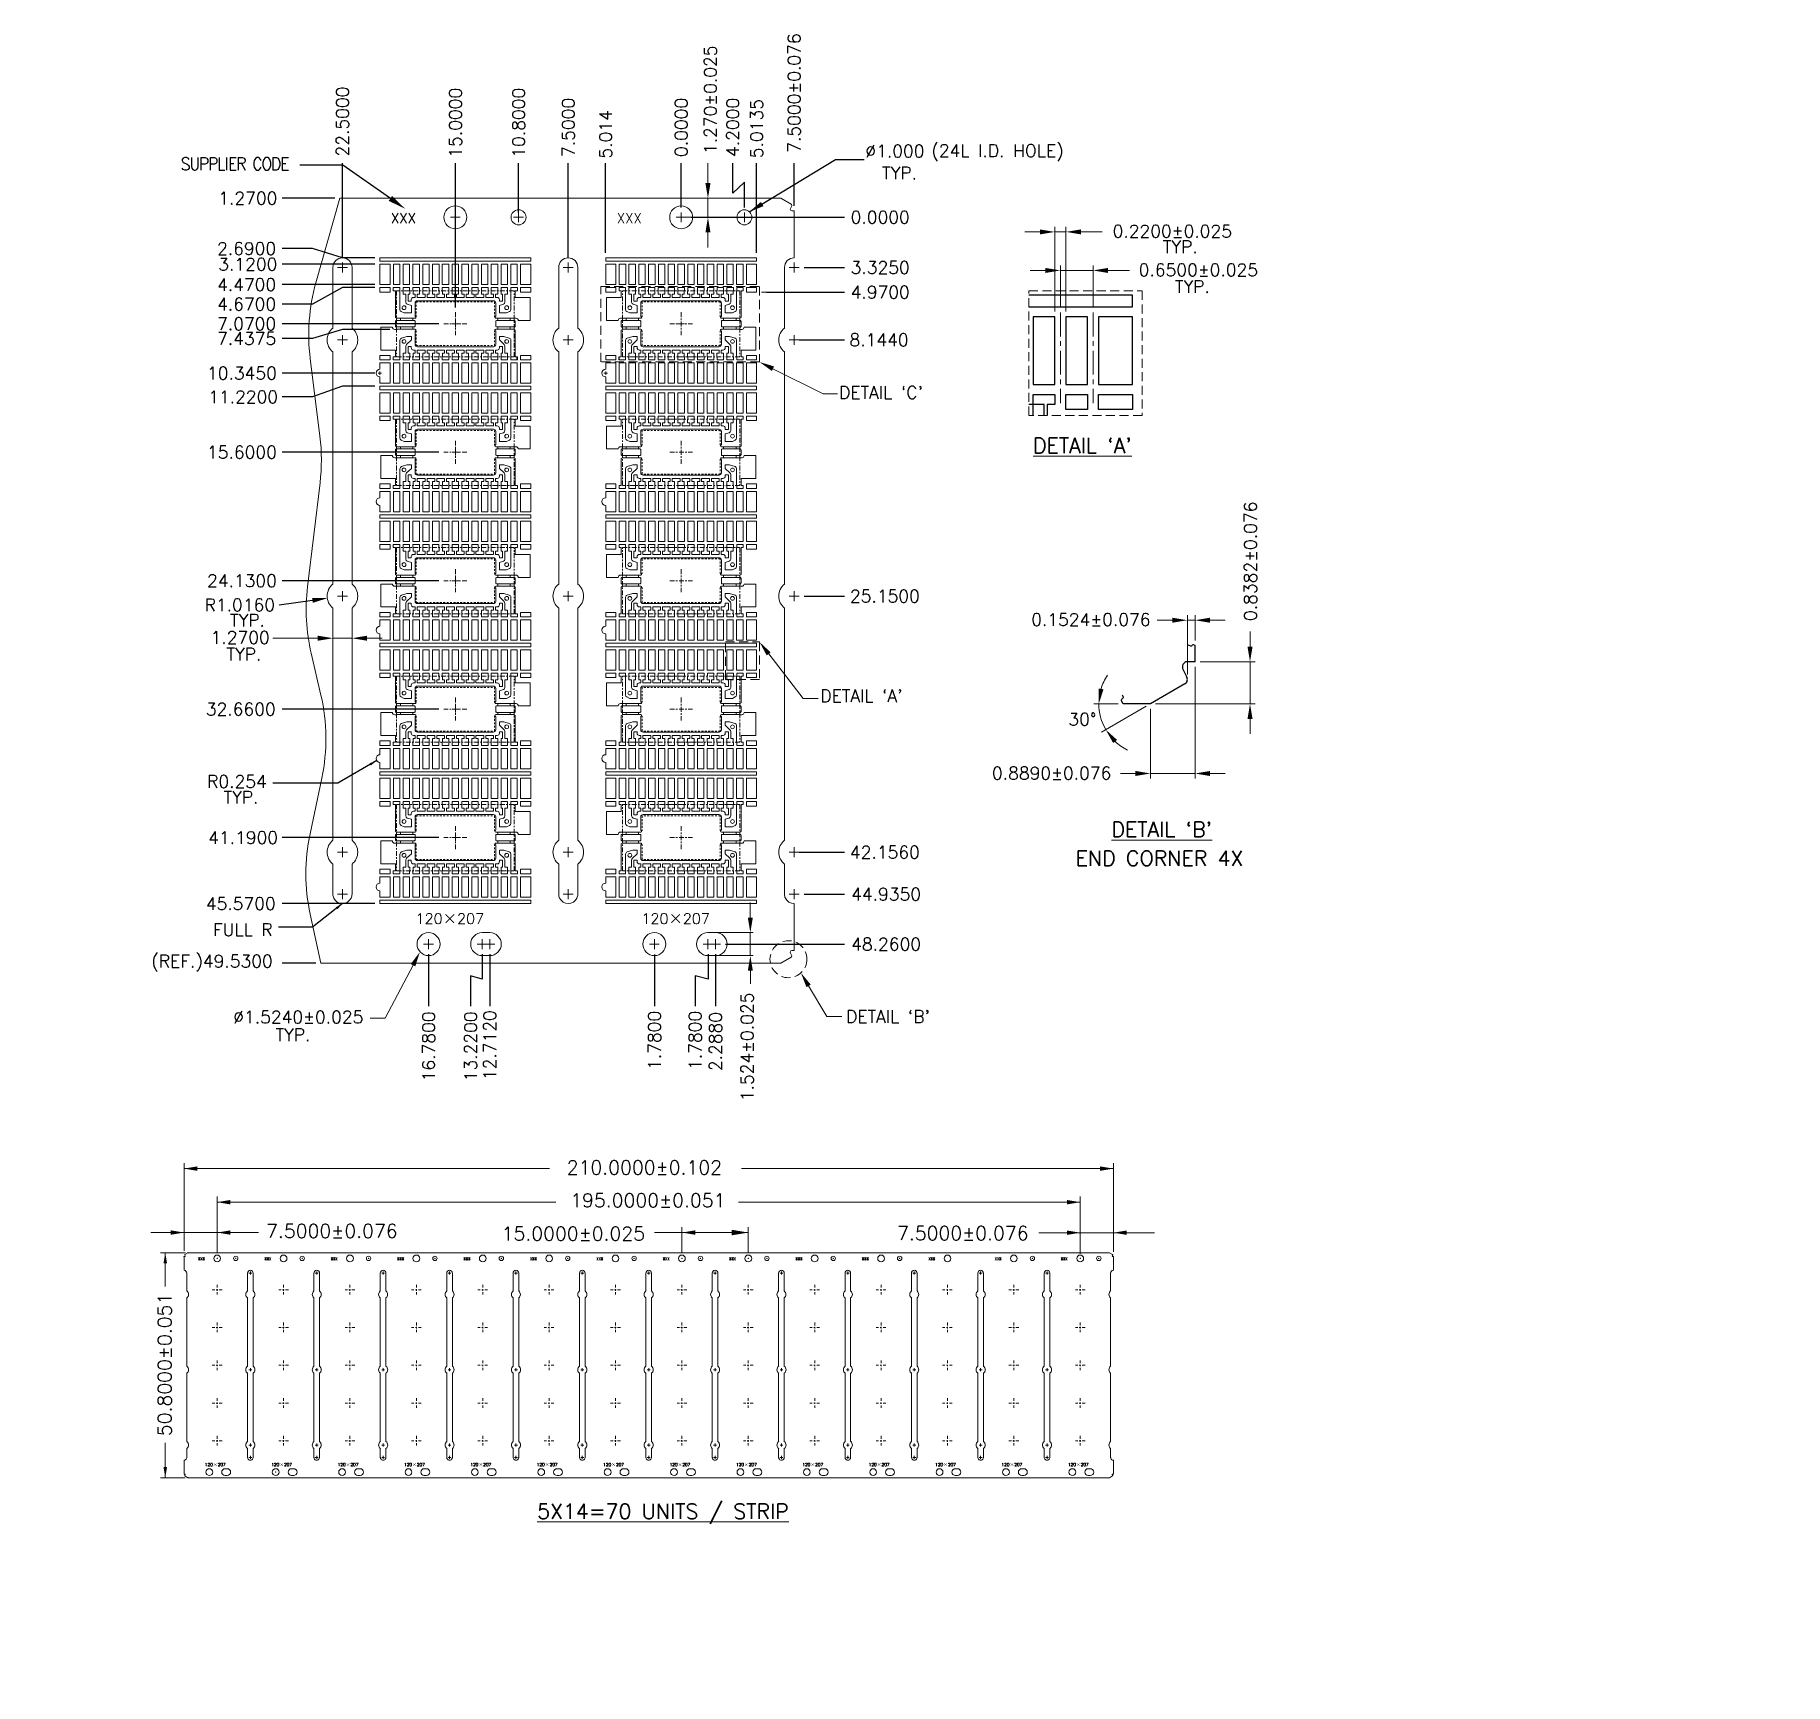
# Model space of a CAD drawing. Extents: x -116 to 0, y -11 to 99.
import ezdxf
from ezdxf import colors
from ezdxf.entities.mleader import LeaderData, LeaderLine
from ezdxf.enums import TextEntityAlignment as Align
from ezdxf.math import Vec2, Vec3

# ---------------------------------------------------------------- set-up
doc = ezdxf.new("R2010")
doc.units = 0
for name, pattern in [('ACISOWELD', [3, 2, -1]), ('AM_ISO02W050', [7.5, 6, -1.5]), ('CENTER', [50.8, 31.75, -6.35, 6.35, -6.35]), ('HIDDEN', [9.525, 6.35, -3.175]), ('HIDDEN2', [0.1875, 0.125, -0.0625])]:
    doc.linetypes.add(name, pattern=pattern)
doc.layers.get('0').update_dxf_attribs({"lineweight": 15})
for name, color, linetype in [('1', 7, 'Continuous'), ('DIM', 3, 'Continuous'), ('INNER', 5, 'Continuous'), ('PKG-OUT', 3, 'HIDDEN')]:
    doc.layers.add(name, color=color, linetype=linetype)
for name, color, linetype, lineweight in [('AM_3', 6, 'AM_ISO02W050', 9), ('AM_4', 3, 'Continuous', 5), ('CEN', 1, 'CENTER', 13), ('OUTTER', 7, 'Continuous', 15), ('标注', 3, 'Continuous', 9)]:
    doc.layers.add(name, color=color, linetype=linetype, lineweight=lineweight)
doc.styles.add('SIMPLEX', font='SIMPLEX.SHX', dxfattribs={"height": 0.15})
doc.styles.get("Standard").update_dxf_attribs({"font": 'simplex.shx', "height": 0.8333})
doc.dimstyles.new('Copy of Standard', dxfattribs={"dimscale": 0, "dimtxt": 2.5, "dimasz": 2.5, "dimexe": 0.18, "dimexo": 0.0625, "dimgap": 0.09, "dimtad": 0, "dimtih": 1, "dimtoh": 1, "dimdec": 3, "dimlfac": 0.04, "dimzin": 0, "dimdsep": 46, "dimtxsty": 'Standard', "dimcen": 0.09, "dimadec": 0, "dimazin": 0, "dimtfac": 1, "dimtdec": 4, "dimtofl": 0, "dimtmove": 0, "dimatfit": 3, "dimfxl": 1, "dimtolj": 1, "dimtzin": 0, "dimarcsym": 0})
doc.dimstyles.get("Standard").update_dxf_attribs({"dimtxt": 0.8333, "dimasz": 1, "dimexe": 0.06, "dimexo": 0.333, "dimgap": 0.3, "dimtad": 0, "dimtoh": 1, "dimdec": 4, "dimrnd": 0.0005, "dimzin": 0, "dimdsep": 46, "dimtxsty": 'Standard', "dimcen": 0, "dimadec": 0, "dimazin": 0, "dimtfac": 1, "dimtdec": 3, "dimtofl": 0, "dimtmove": 0, "dimatfit": 3, "dimfxl": 1, "dimtolj": 1, "dimtzin": 0, "dimarcsym": 0})

msp = doc.modelspace()

# ---------------------------------------------------------------- texts
at = {"layer": '标注', "lineweight": 9, "style": 'SIMPLEX'}
for s, height, p in [('(24L I.D. HOLE)', 0.8333333, (-56.70616, 90.54909)), ('TYP.', 0.833333, (-59.98635, 89.06465)), ('TYP.', 0.833333, (-41.33574, 84.16711)), ('TYP.', 0.833333, (-40.52808, 81.52235)), ("%%uDETAIL `A'", 0.9999999, (-49.94992, 70.88709)), ('TYP.', 0.833333, (-103.29968, 59.36701)), ('TYP.', 0.833333, (-103.53653, 57.11233)), ('TYP.', 0.833333, (-103.72569, 47.61203)), ("%%uDETAIL `B'", 0.9999999, (-44.73899, 45.39358)), ('END CORNER 4X', 0.9999999, (-47.11701, 43.48222)), ('TYP.', 0.833333, (-100.27396, 31.84599)), ('%%U5X14=70 UNITS / STRIP', 0.9999999, (-82.88919, 0.11756))]:
    msp.add_text(s, height=height, dxfattribs=at).set_placement(p)
for s, height, p in [('XXX', 0.65, (-91.76888, 86.48477)), ('XXX', 0.65, (-76.76888, 86.48477)), ('0.1524±0.076', 0.8333333, (-46.11025, 59.82623)), ('30%%d', 0.833333, (-46.67431, 53.20953)), ('0.8890±0.076', 0.8333333, (-48.71334, 49.6348))]:
    msp.add_text(s, height=height, dxfattribs=at).set_placement(p, align=Align.MIDDLE_CENTER)
msp.add_text('0.8382±0.076', height=0.8333333, rotation=90, dxfattribs=at).set_placement((-35.50938, 63.7013), align=Align.MIDDLE_CENTER)
at = {"layer": '标注', "lineweight": 9, "char_height": 0.8333333, "attachment_point": 5, "rotation": 90, "style": 'SIMPLEX'}
for s, insert in [('1.270%%P0.025', (-71.38754, 94.34509)), ('\\A1;1.524%%P0.025', (-68.93968, 31.45536))]:
    msp.add_mtext(s, dxfattribs=dict(at, insert=insert))
at = {"layer": '标注', "lineweight": 9, "style": 'SIMPLEX'}
for s, insert, char_height, attachment_point in [('\\A1;%%c1.000', (-61.08846, 90.52358), 0.8333333, 7), ('\\A1;0.2200%%P0.025', (-40.70186, 85.61221), 0.8333333, 5), ('\\A1;0.6500%%P0.025', (-38.96676, 83.04303), 0.8333333, 5), ("\\A1;DETAIL `C'", (-62.83974, 75.3256), 0.8333333, 1), ('\\A1;1.2700', (-102.61842, 58.63896), 0.833333, 5), ("\\A1;DETAIL `A'", (-64.0863, 55.18966), 0.8333333, 1), ("\\A1;DETAIL `B'", (-62.37617, 33.88457), 0.8333333, 1)]:
    msp.add_mtext(s, dxfattribs=dict(at, insert=insert, char_height=char_height, attachment_point=attachment_point))
at = {"layer": '标注', "lineweight": 9, "width": 7.7711061, "attachment_point": 6, "style": 'SIMPLEX'}
for s, insert, char_height in [('R0.254', (-100.85219, 49.07496), 0.833333), ('\\A1;FULL R', (-100.46716, 39.24138), 0.833333), ('\\A1;120\\f宋体|b0|i0|c134|p2;×\\Fsimplex.shx|c134;207', (-86.41635, 39.96949), 0.7), ('\\A1;120\\f宋体|b0|i0|c134|p2;×\\Fsimplex.shx|c134;207', (-71.41635, 39.96949), 0.7), ('\\A1;%%C1.5240%%P0.025', (-94.4355, 33.44015), 0.8333333)]:
    msp.add_mtext(s, dxfattribs=dict(at, insert=insert, char_height=char_height))

# ---------------------------------------------------------------- blocks, each defined once
blk = doc.blocks.new('210X120单元')
at = {"color": 7, "lineweight": 15}
for p, q in [((56.49, -89.15), (56.49, -90.02)), ((61.69, -89), (56.64, -89)), ((61.84, -90.02), (61.84, -89.15)), ((56.49, -90.16), (55.27, -90.16)), ((56.54, -90.11), (56.54, -90.11)), ((61.79, -90.11), (61.79, -90.11)), ((63.07, -90.16), (61.84, -90.16)), ((55.27, -90.89), (55.91, -90.89)), ((55.91, -90.89), (56.49, -90.89)), ((56.49, -91.03), (56.49, -91.9)), ((56.54, -90.94), (56.54, -90.94)), ((61.79, -90.94), (61.79, -90.94)), ((61.84, -90.89), (63.07, -90.89)), ((61.84, -91.9), (61.84, -91.03)), ((63.07, -90.89), (63.07, -90.89)), ((56.64, -92.05), (61.69, -92.05))]:
    blk.add_line(p, q, dxfattribs=at)
for points in [[(55.48, -88.33), (55.48, -89.58, 0.298093), (55.57, -89.72), (55.77, -89.81), (56.24, -89.81), (56.24, -89.31), (55.98, -89.23, -0.327255), (55.88, -89.09), (55.88, -88.57), (55.7, -88.57), (55.7, -88.33)], [(56.13, -88.33), (56.13, -88.57), (56.03, -88.57), (56.03, -89.02), (56.24, -89.02), (56.24, -88.93, -0.414214), (56.39, -88.78), (56.5, -88.78), (56.5, -88.57), (56.35, -88.57), (56.35, -88.33)], [(61.98, -88.33), (61.98, -88.57), (61.83, -88.57), (61.83, -88.78), (61.95, -88.78, -0.414214), (62.1, -88.93), (62.1, -89.02), (62.31, -89.02), (62.31, -88.57), (62.2, -88.57), (62.2, -88.33)], [(62.63, -88.33), (62.63, -88.57), (62.46, -88.57), (62.46, -89.09, -0.327255), (62.36, -89.23), (62.09, -89.31), (62.09, -89.81), (62.57, -89.81), (62.76, -89.72, 0.298093), (62.85, -89.58), (62.85, -88.33)], [(55.27, -90.74), (56.42, -90.74, 0.414214), (56.49, -90.67), (56.49, -90.38, 0.414214), (56.42, -90.31), (55.27, -90.31)], [(63.07, -90.31), (61.91, -90.31, 0.414214), (61.84, -90.38), (61.84, -90.67, 0.414214), (61.91, -90.74), (63.07, -90.74)], [(55.7, -92.73), (55.7, -92.48), (55.88, -92.48), (55.88, -92.01, -0.204962), (55.93, -91.9), (56.24, -91.6), (56.24, -91.37), (55.95, -91.37), (55.59, -91.48, 0.327774), (55.48, -91.62), (55.48, -92.73)], [(62.85, -92.73), (62.85, -91.62, 0.327774), (62.75, -91.48), (62.39, -91.37), (62.09, -91.37), (62.09, -91.6), (62.41, -91.9, -0.204962), (62.46, -92.01), (62.46, -92.48), (62.63, -92.48), (62.63, -92.73)], [(56.35, -92.73), (56.35, -92.48), (56.5, -92.48), (56.5, -92.27), (56.39, -92.27, -0.414214), (56.24, -92.12), (56.24, -92.03), (56.03, -92.03), (56.03, -92.48), (56.13, -92.48), (56.13, -92.73)], [(62.2, -92.73), (62.2, -92.48), (62.31, -92.48), (62.31, -92.03), (62.1, -92.03), (62.1, -92.12, -0.414214), (61.95, -92.27), (61.83, -92.27), (61.83, -92.48), (61.98, -92.48), (61.98, -92.73)]]:
    blk.add_lwpolyline(points, format="xyb", dxfattribs=at)
for points in [[(56.78, -88.33), (56.78, -88.57), (56.63, -88.57), (56.63, -88.78), (57.15, -88.78), (57.15, -88.57), (57, -88.57), (57, -88.33)], [(57.43, -88.33), (57.43, -88.57), (57.28, -88.57), (57.28, -88.78), (57.8, -88.78), (57.8, -88.57), (57.65, -88.57), (57.65, -88.33)], [(58.08, -88.33), (58.08, -88.57), (57.93, -88.57), (57.93, -88.78), (58.45, -88.78), (58.45, -88.57), (58.3, -88.57), (58.3, -88.33)], [(58.73, -88.33), (58.73, -88.57), (58.58, -88.57), (58.58, -88.78), (59.1, -88.78), (59.1, -88.57), (58.95, -88.57), (58.95, -88.33)], [(59.38, -88.33), (59.38, -88.57), (59.23, -88.57), (59.23, -88.78), (59.75, -88.78), (59.75, -88.57), (59.6, -88.57), (59.6, -88.33)], [(60.03, -88.33), (60.03, -88.57), (59.88, -88.57), (59.88, -88.78), (60.4, -88.78), (60.4, -88.57), (60.25, -88.57), (60.25, -88.33)], [(60.68, -88.33), (60.68, -88.57), (60.53, -88.57), (60.53, -88.78), (61.05, -88.78), (61.05, -88.57), (60.9, -88.57), (60.9, -88.33)], [(61.33, -88.33), (61.33, -88.57), (61.18, -88.57), (61.18, -88.78), (61.7, -88.78), (61.7, -88.57), (61.55, -88.57), (61.55, -88.33)], [(62.74, -90.31), (63.07, -90.31)], [(62.74, -90.74), (63.07, -90.74)], [(57, -92.73), (57, -92.48), (57.15, -92.48), (57.15, -92.27), (56.63, -92.27), (56.63, -92.48), (56.78, -92.48), (56.78, -92.73)], [(57.65, -92.73), (57.65, -92.48), (57.8, -92.48), (57.8, -92.27), (57.28, -92.27), (57.28, -92.48), (57.43, -92.48), (57.43, -92.73)], [(58.3, -92.73), (58.3, -92.48), (58.45, -92.48), (58.45, -92.27), (57.93, -92.27), (57.93, -92.48), (58.08, -92.48), (58.08, -92.73)], [(58.95, -92.73), (58.95, -92.48), (59.1, -92.48), (59.1, -92.27), (58.58, -92.27), (58.58, -92.48), (58.73, -92.48), (58.73, -92.73)], [(59.6, -92.73), (59.6, -92.48), (59.75, -92.48), (59.75, -92.27), (59.23, -92.27), (59.23, -92.48), (59.38, -92.48), (59.38, -92.73)], [(60.25, -92.73), (60.25, -92.48), (60.4, -92.48), (60.4, -92.27), (59.88, -92.27), (59.88, -92.48), (60.03, -92.48), (60.03, -92.73)], [(60.9, -92.73), (60.9, -92.48), (61.05, -92.48), (61.05, -92.27), (60.53, -92.27), (60.53, -92.48), (60.68, -92.48), (60.68, -92.73)], [(61.55, -92.73), (61.55, -92.48), (61.7, -92.48), (61.7, -92.27), (61.18, -92.27), (61.18, -92.48), (61.33, -92.48), (61.33, -92.73)]]:
    blk.add_lwpolyline(points, dxfattribs=at)
at = {"color": 6, "linetype": 'HIDDEN2', "lineweight": 9}
for points in [[(61.83, -90.06), (61.77, -90.06), (61.77, -89.08), (56.57, -89.08), (56.57, -90.06), (56.51, -90.06)], [(61.83, -90.99), (61.77, -90.99), (61.77, -91.98), (56.57, -91.98), (56.57, -90.99), (56.51, -90.99)]]:
    blk.add_lwpolyline(points, dxfattribs=at)
at = {"color": 7, "lineweight": 15}
for centre in [(55.76, -89.46), (62.58, -89.46), (55.76, -91.7), (62.58, -91.7)]:
    blk.add_circle(centre, 0.125, dxfattribs=at)
for centre, radius, start, end in [((56.64, -89.15), 0.15, 90, 180), ((61.69, -89.15), 0.15, 360, 90), ((56.54, -90.02), 0.05, 180, 240), ((56.49, -90.11), 0.05, 270, 0), ((56.49, -90.11), 0.05, 360, 60), ((61.84, -90.11), 0.05, 120, 180), ((61.84, -90.11), 0.05, 180, 270), ((61.79, -90.02), 0.05, 300, 0), ((56.49, -90.94), 0.05, 0, 90), ((56.54, -91.03), 0.05, 120, 180), ((56.49, -90.94), 0.05, 300, 360), ((61.84, -90.94), 0.05, 90, 180), ((56.64, -91.9), 0.15, 180, 270), ((61.69, -91.9), 0.15, 270, 0)]:
    blk.add_arc(centre, radius, start, end, dxfattribs=at)
at = {"lineweight": 15}
for centre, start, end in [((61.84, -90.94), 180, 240), ((61.79, -91.03), 360, 60)]:
    blk.add_arc(centre, 0.05, start, end, dxfattribs=at)
at = {"layer": 'AM_3', "linetype": 'CENTER', "lineweight": 9, "ltscale": 0.01}
blk.add_lwpolyline([(59.17, -92.73), (55.27, -92.73), (55.27, -88.33), (59.17, -88.33), (63.07, -88.33), (63.07, -92.73)], close=True, dxfattribs=at)
at = {"layer": 'CEN', "color": 1, "lineweight": 9, "ltscale": 0.01}
for points in [[(58.41, -90.53), (59.93, -90.53)], [(59.17, -89.76), (59.17, -91.29)]]:
    blk.add_lwpolyline(points, dxfattribs=at)
at = {"layer": '标注', "color": 1, "lineweight": 9}
for points in [[(55.52, -90.16), (55.52, -90.31)], [(56.34, -90.16), (56.34, -90.31)], [(61.99, -90.16), (61.99, -90.31)], [(62.82, -90.16), (62.82, -90.31)], [(55.52, -90.89), (55.52, -90.74)], [(56.34, -90.89), (56.34, -90.74)], [(61.99, -90.89), (61.99, -90.74)], [(62.82, -90.89), (62.82, -90.74)]]:
    blk.add_lwpolyline(points, dxfattribs=at)
blk = doc.blocks.new('框架')
at = {"color": 7, "lineweight": 15}
for p, q in [((-4.12, 2.2), (-4.12, 2.4)), ((-4.12, 2.4), (-3.69, 2.4)), ((-3.69, 2.4), (-3.69, 2.2)), ((-3.47, 2.2), (-3.47, 2.4)), ((-3.47, 2.4), (-3.04, 2.4)), ((-3.04, 2.4), (-3.04, 2.2)), ((-2.82, 2.2), (-2.82, 2.4)), ((-2.82, 2.4), (-2.39, 2.4)), ((-2.39, 2.4), (-2.39, 2.2)), ((-2.17, 2.2), (-2.17, 2.4)), ((-2.17, 2.4), (-1.74, 2.4)), ((-1.74, 2.4), (-1.74, 2.2)), ((-1.52, 2.2), (-1.52, 2.4)), ((-1.52, 2.4), (-1.09, 2.4)), ((-1.09, 2.4), (-1.09, 2.2)), ((-0.87, 2.2), (-0.87, 2.4)), ((-0.87, 2.4), (-0.44, 2.4)), ((-0.44, 2.4), (-0.44, 2.2)), ((-0.22, 2.2), (-0.22, 2.4)), ((-0.22, 2.4), (0, 2.4)), ((0, 2.4), (0.22, 2.4)), ((0.22, 2.4), (0.22, 2.2)), ((0.44, 2.2), (0.44, 2.4)), ((0.44, 2.4), (0.87, 2.4)), ((0.87, 2.4), (0.87, 2.2)), ((1.09, 2.2), (1.09, 2.4)), ((1.09, 2.4), (1.52, 2.4)), ((1.52, 2.4), (1.52, 2.2)), ((1.74, 2.2), (1.74, 2.4)), ((1.74, 2.4), (2.17, 2.4)), ((2.17, 2.4), (2.17, 2.2)), ((2.39, 2.2), (2.39, 2.4)), ((2.39, 2.4), (2.82, 2.4)), ((2.82, 2.4), (2.82, 2.2)), ((3.04, 2.2), (3.04, 2.4)), ((3.04, 2.4), (3.47, 2.4)), ((3.47, 2.4), (3.47, 2.2)), ((3.69, 2.2), (3.69, 2.4)), ((3.69, 2.4), (4.12, 2.4)), ((4.12, 2.4), (4.12, 2.2)), ((-3.98, 2.2), (-4.12, 2.2)), ((-3.98, 1.74), (-3.98, 2.2)), ((4.12, 2.2), (3.98, 2.2)), ((3.98, 2.2), (3.98, 0.42)), ((-3.98, -0.42), (-3.98, -2.2)), ((-3.98, -2.2), (-4.12, -2.2)), ((-4.12, -2.2), (-4.12, -2.4)), ((-3.69, -2.4), (-3.69, -2.2)), ((-3.47, -2.2), (-3.47, -2.4)), ((-3.04, -2.4), (-3.04, -2.2)), ((-2.82, -2.2), (-2.82, -2.4)), ((-2.39, -2.4), (-2.39, -2.2)), ((-2.17, -2.2), (-2.17, -2.4)), ((-1.74, -2.4), (-1.74, -2.2)), ((-1.52, -2.2), (-1.52, -2.4)), ((-1.09, -2.4), (-1.09, -2.2)), ((-0.87, -2.2), (-0.87, -2.4)), ((-0.44, -2.4), (-0.44, -2.2)), ((-0.22, -2.2), (-0.22, -2.4)), ((0.22, -2.4), (0.22, -2.2)), ((0.44, -2.2), (0.44, -2.4)), ((0.87, -2.4), (0.87, -2.2)), ((1.09, -2.2), (1.09, -2.4)), ((1.52, -2.4), (1.52, -2.2)), ((1.74, -2.2), (1.74, -2.4)), ((2.17, -2.4), (2.17, -2.2)), ((2.39, -2.2), (2.39, -2.4)), ((2.82, -2.4), (2.82, -2.2)), ((3.04, -2.2), (3.04, -2.4)), ((3.47, -2.2), (3.47, -2.4)), ((3.47, -2.4), (3.47, -2.2)), ((3.69, -2.2), (3.69, -2.4)), ((3.98, -2.2), (3.98, -1.74)), ((4.12, -2.2), (3.98, -2.2)), ((4.12, -2.4), (4.12, -2.2)), ((-4.12, -2.4), (-3.69, -2.4)), ((-3.47, -2.4), (-3.04, -2.4)), ((-2.82, -2.4), (-2.39, -2.4)), ((-2.17, -2.4), (-1.74, -2.4)), ((-1.52, -2.4), (-1.09, -2.4)), ((-0.87, -2.4), (-0.44, -2.4)), ((-0.22, -2.4), (0, -2.4)), ((0, -2.4), (0.22, -2.4)), ((0.44, -2.4), (0.87, -2.4)), ((1.09, -2.4), (1.52, -2.4)), ((1.74, -2.4), (2.17, -2.4)), ((2.39, -2.4), (2.82, -2.4)), ((3.04, -2.4), (3.47, -2.4)), ((3.69, -2.4), (4.12, -2.4))]:
    blk.add_line(p, q, dxfattribs=at)
for points in [[(-5.01, 2.1), (-4.33, 2.1), (-4.33, 2.4), (-5.01, 2.4)], [(-5.01, -2.1), (-4.33, -2.1), (-4.33, -2.4), (-5.01, -2.4)]]:
    blk.add_lwpolyline(points, close=True)
at = {"lineweight": 15}
for points in [[(5.01, 2.1), (4.33, 2.1), (4.33, 2.4), (5.01, 2.4)], [(5.01, -2.1), (4.33, -2.1), (4.33, -2.4), (5.01, -2.4)]]:
    blk.add_lwpolyline(points, close=True, dxfattribs=at)
at = {"color": 7, "lineweight": 15}
for points in [[(-3.9, 0.37), (-4.03, 0.37, 0.414214), (-4.18, 0.22), (-4.18, 0.22), (-4.96, 0.22), (-4.96, 1.74), (-3.98, 1.74)], [(-3.9, -0.22), (-3.91, -0.22, -0.414214), (-3.98, -0.15), (-3.98, 0.15, -0.414214), (-3.91, 0.22), (-3.9, 0.22)], [(3.9, -0.22), (3.91, -0.22, 0.414214), (3.98, -0.15), (3.98, 0.15, 0.414214), (3.91, 0.22), (3.9, 0.22)], [(3.98, -1.74), (4.96, -1.74), (4.96, -0.22), (4.18, -0.22), (4.18, -0.22, -0.414214), (4.03, -0.37), (3.9, -0.37), (3.9, -0.37)]]:
    blk.add_lwpolyline(points, format="xyb", dxfattribs=at)
for points in [[(3.98, 0.42), (3.9, 0.37)], [(-3.9, -0.37), (-3.98, -0.42)]]:
    blk.add_lwpolyline(points, dxfattribs=at)
at = {"layer": 'CEN', "color": 1, "lineweight": 9, "ltscale": 0.01}
for points in [[(-0.76, 0), (0.76, 0)], [(0, 0.76), (0, -0.76)]]:
    blk.add_lwpolyline(points, dxfattribs=at)
at = {"color": 1, "lineweight": -3}
blk.add_blockref('210X120单元', (-59.17, 90.53), dxfattribs=at)
blk = doc.blocks.new('*D1')
at = {"layer": 'Defpoints', "color": 0, "lineweight": -3, "transparency": 16777216}
for p in [(2185.84, 1164.24), (2186.16, 1164.24), (2196.69, 1164.24)]:
    blk.add_point(p, dxfattribs=at)
at = {"layer": '标注', "color": 0, "lineweight": -2, "transparency": 16777216}
blk.add_line((2186.5, 1164.24), (2196.69, 1164.24), dxfattribs=at)
at = {"layer": '标注', "color": 0, "lineweight": 9, "transparency": 16777216, "insert": (2199.06, 1164.24), "char_height": 0.833, "attachment_point": 5}
blk.add_mtext('\\A1;0.0000', dxfattribs=at)
blk = doc.blocks.new('*D2')
at = {"layer": 'Defpoints', "color": 0, "lineweight": -3, "transparency": 16777216}
for p in [(2185.84, 1164.24), (2193.66, 1160.91), (2196.69, 1160.91)]:
    blk.add_point(p, dxfattribs=at)
at = {"layer": '标注', "color": 0, "lineweight": -2, "transparency": 16777216}
blk.add_line((2194, 1160.91), (2196.69, 1160.91), dxfattribs=at)
at = {"layer": '标注', "color": 0, "lineweight": 9, "transparency": 16777216, "insert": (2199.06, 1160.91), "char_height": 0.833, "attachment_point": 5}
blk.add_mtext('\\A1;3.3250', dxfattribs=at)
blk = doc.blocks.new('*D3')
at = {"layer": 'Defpoints', "color": 0, "lineweight": -3, "transparency": 16777216}
for p in [(2185.84, 1164.24), (2191.18, 1159.27), (2196.69, 1159.27)]:
    blk.add_point(p, dxfattribs=at)
at = {"layer": '标注', "color": 0, "lineweight": -2, "transparency": 16777216}
blk.add_line((2191.51, 1159.27), (2196.69, 1159.27), dxfattribs=at)
at = {"layer": '标注', "color": 0, "lineweight": 9, "transparency": 16777216, "insert": (2199.06, 1159.27), "char_height": 0.833, "attachment_point": 5}
blk.add_mtext('\\A1;4.9700', dxfattribs=at)
blk = doc.blocks.new('*D4')
at = {"layer": 'Defpoints', "color": 0, "lineweight": -3, "transparency": 16777216}
for p in [(2185.84, 1164.24), (2193.66, 1119.3), (2196.69, 1119.3)]:
    blk.add_point(p, dxfattribs=at)
at = {"layer": '标注', "color": 0, "lineweight": -2, "transparency": 16777216}
blk.add_line((2194, 1119.3), (2196.69, 1119.3), dxfattribs=at)
at = {"layer": '标注', "color": 0, "lineweight": 9, "transparency": 16777216, "insert": (2199.45, 1119.3), "char_height": 0.8333, "attachment_point": 5}
blk.add_mtext('\\A1;44.9350', dxfattribs=at)
blk = doc.blocks.new('*D5')
at = {"layer": 'Defpoints', "color": 0, "lineweight": -3, "transparency": 16777216}
for p in [(2185.84, 1164.24), (2188.45, 1115.98), (2196.69, 1115.98)]:
    blk.add_point(p, dxfattribs=at)
at = {"layer": '标注', "color": 0, "lineweight": -2, "transparency": 16777216}
blk.add_line((2188.78, 1115.98), (2196.69, 1115.98), dxfattribs=at)
at = {"layer": '标注', "color": 0, "lineweight": 9, "transparency": 16777216, "insert": (2199.45, 1115.98), "char_height": 0.8333, "attachment_point": 5}
blk.add_mtext('\\A1;48.2600', dxfattribs=at)
blk = doc.blocks.new('*D6')
at = {"layer": 'Defpoints', "color": 0, "lineweight": -3, "transparency": 16777216}
for p in [(2185.84, 1164.24), (2184.06, 1115.63), (2184.06, 1111.87)]:
    blk.add_point(p, dxfattribs=at)
at = {"layer": '标注', "color": 0, "lineweight": -2, "transparency": 16777216}
blk.add_line((2184.06, 1115.3), (2184.06, 1111.87), dxfattribs=at)
at = {"layer": '标注', "color": 0, "lineweight": 9, "transparency": 16777216, "insert": (2184.06, 1109.59), "char_height": 0.833, "attachment_point": 5, "rotation": 90}
blk.add_mtext('\\A1;1.7800', dxfattribs=at)
blk = doc.blocks.new('*D7')
at = {"layer": 'Defpoints', "color": 0, "lineweight": -3, "transparency": 16777216}
for p in [(2185.84, 1164.24), (2159.34, 1114.71), (2161.9, 1114.71)]:
    blk.add_point(p, dxfattribs=at)
at = {"layer": '标注', "color": 0, "lineweight": -2, "transparency": 16777216}
blk.add_line((2161.57, 1114.71), (2159.34, 1114.71), dxfattribs=at)
at = {"layer": '标注', "color": 0, "lineweight": 9, "transparency": 16777216, "insert": (2154.67, 1114.71), "char_height": 0.8333, "attachment_point": 5}
blk.add_mtext('\\A1;(REF.)49.5300', dxfattribs=at)
blk = doc.blocks.new('*D8')
at = {"layer": 'Defpoints', "color": 0, "lineweight": -3, "transparency": 16777216}
for p in [(2185.84, 1164.24), (2159.34, 1118.67), (2165.82, 1118.67)]:
    blk.add_point(p, dxfattribs=at)
at = {"layer": '标注', "color": 0, "lineweight": -2, "transparency": 16777216}
blk.add_line((2165.49, 1118.67), (2159.34, 1118.67), dxfattribs=at)
at = {"layer": '标注', "color": 0, "lineweight": 9, "transparency": 16777216, "insert": (2156.58, 1118.67), "char_height": 0.8333, "attachment_point": 5}
blk.add_mtext('\\A1;45.5700', dxfattribs=at)
blk = doc.blocks.new('*D9')
at = {"layer": 'Defpoints', "color": 0, "lineweight": -3, "transparency": 16777216}
for p in [(2185.84, 1164.24), (2159.34, 1123.05), (2170.07, 1123.05)]:
    blk.add_point(p, dxfattribs=at)
at = {"layer": '标注', "color": 0, "lineweight": -2, "transparency": 16777216}
blk.add_line((2169.74, 1123.05), (2159.34, 1123.05), dxfattribs=at)
at = {"layer": '标注', "color": 0, "lineweight": 9, "transparency": 16777216, "insert": (2156.74, 1123.05), "char_height": 0.8333, "attachment_point": 5}
blk.add_mtext('\\A1;41.1900', dxfattribs=at)
blk = doc.blocks.new('*D10')
at = {"layer": 'Defpoints', "color": 0, "lineweight": -3, "transparency": 16777216}
for p in [(2185.84, 1164.24), (2159.34, 1131.58), (2170.07, 1131.58)]:
    blk.add_point(p, dxfattribs=at)
at = {"layer": '标注', "color": 0, "lineweight": -2, "transparency": 16777216}
blk.add_line((2169.74, 1131.58), (2159.34, 1131.58), dxfattribs=at)
at = {"layer": '标注', "color": 0, "lineweight": 9, "transparency": 16777216, "insert": (2156.58, 1131.58), "char_height": 0.8333, "attachment_point": 5}
blk.add_mtext('\\A1;32.6600', dxfattribs=at)
blk = doc.blocks.new('*D11')
at = {"layer": 'Defpoints', "color": 0, "lineweight": -3, "transparency": 16777216}
for p in [(2185.84, 1164.24), (2159.34, 1140.11), (2170.07, 1140.11)]:
    blk.add_point(p, dxfattribs=at)
at = {"layer": '标注', "color": 0, "lineweight": -2, "transparency": 16777216}
blk.add_line((2169.74, 1140.11), (2159.34, 1140.11), dxfattribs=at)
at = {"layer": '标注', "color": 0, "lineweight": 9, "transparency": 16777216, "insert": (2156.66, 1140.11), "char_height": 0.8333, "attachment_point": 5}
blk.add_mtext('\\A1;24.1300', dxfattribs=at)
blk = doc.blocks.new('*D12')
at = {"layer": 'Defpoints', "color": 0, "lineweight": -3, "transparency": 16777216}
for p in [(2185.84, 1164.24), (2159.34, 1148.64), (2170.07, 1148.64)]:
    blk.add_point(p, dxfattribs=at)
at = {"layer": '标注', "color": 0, "lineweight": -2, "transparency": 16777216}
blk.add_line((2169.74, 1148.64), (2159.34, 1148.64), dxfattribs=at)
at = {"layer": '标注', "color": 0, "lineweight": 9, "transparency": 16777216, "insert": (2156.66, 1148.64), "char_height": 0.8333, "attachment_point": 5}
blk.add_mtext('\\A1;15.6000', dxfattribs=at)
blk = doc.blocks.new('*D13')
at = {"layer": 'Defpoints', "color": 0, "lineweight": -3, "transparency": 16777216}
for p in [(2185.84, 1164.24), (2159.34, 1152.31), (2165.82, 1153.02)]:
    blk.add_point(p, dxfattribs=at)
at = {"layer": '标注', "color": 0, "lineweight": -2, "transparency": 16777216}
for p, q in [((2161.34, 1152.31), (2159.34, 1152.31)), ((2163.34, 1153.02), (2161.34, 1152.31)), ((2165.49, 1153.02), (2163.34, 1153.02))]:
    blk.add_line(p, q, dxfattribs=at)
at = {"layer": '标注', "color": 0, "lineweight": 9, "transparency": 16777216, "insert": (2156.74, 1152.31), "char_height": 0.8333, "attachment_point": 5}
blk.add_mtext('\\A1;11.2200', dxfattribs=at)
blk = doc.blocks.new('*D14')
at = {"layer": 'Defpoints', "color": 0, "lineweight": -3, "transparency": 16777216}
for p in [(2185.84, 1164.24), (2159.34, 1153.89), (2165.82, 1153.89)]:
    blk.add_point(p, dxfattribs=at)
at = {"layer": '标注', "color": 0, "lineweight": -2, "transparency": 16777216}
blk.add_line((2165.49, 1153.89), (2159.34, 1153.89), dxfattribs=at)
at = {"layer": '标注', "color": 0, "lineweight": 9, "transparency": 16777216, "insert": (2156.66, 1153.89), "char_height": 0.8333, "attachment_point": 5}
blk.add_mtext('\\A1;10.3450', dxfattribs=at)
blk = doc.blocks.new('*D15')
at = {"layer": 'Defpoints', "color": 0, "lineweight": -3, "transparency": 16777216}
for p in [(2185.84, 1164.24), (2159.34, 1157.17), (2170.07, 1157.17)]:
    blk.add_point(p, dxfattribs=at)
at = {"layer": '标注', "color": 0, "lineweight": -2, "transparency": 16777216}
blk.add_line((2169.74, 1157.17), (2159.34, 1157.17), dxfattribs=at)
at = {"layer": '标注', "color": 0, "lineweight": 9, "transparency": 16777216, "insert": (2156.97, 1157.17), "char_height": 0.833, "attachment_point": 5}
blk.add_mtext('\\A1;7.0700', dxfattribs=at)
blk = doc.blocks.new('*D16')
at = {"layer": 'Defpoints', "color": 0, "lineweight": -3, "transparency": 16777216}
for p in [(2185.84, 1164.24), (2165.82, 1159.57), (2159.34, 1158.48)]:
    blk.add_point(p, dxfattribs=at)
at = {"layer": '标注', "color": 0, "lineweight": -2, "transparency": 16777216}
for p, q in [((2163.34, 1159.57), (2161.34, 1158.48)), ((2165.49, 1159.57), (2163.34, 1159.57)), ((2161.34, 1158.48), (2159.34, 1158.48))]:
    blk.add_line(p, q, dxfattribs=at)
at = {"layer": '标注', "color": 0, "lineweight": 9, "transparency": 16777216, "insert": (2156.97, 1158.48), "char_height": 0.833, "attachment_point": 5}
blk.add_mtext('\\A1;4.6700', dxfattribs=at)
blk = doc.blocks.new('*D17')
at = {"layer": 'Defpoints', "color": 0, "lineweight": -3, "transparency": 16777216}
for p in [(2185.84, 1164.24), (2159.34, 1159.77), (2165.82, 1159.77)]:
    blk.add_point(p, dxfattribs=at)
at = {"layer": '标注', "color": 0, "lineweight": -2, "transparency": 16777216}
blk.add_line((2165.49, 1159.77), (2159.34, 1159.77), dxfattribs=at)
at = {"layer": '标注', "color": 0, "lineweight": 9, "transparency": 16777216, "insert": (2156.97, 1159.77), "char_height": 0.833, "attachment_point": 5}
blk.add_mtext('\\A1;4.4700', dxfattribs=at)
blk = doc.blocks.new('*D18')
at = {"layer": 'Defpoints', "color": 0, "lineweight": -3, "transparency": 16777216}
for p in [(2185.84, 1164.24), (2159.34, 1161.12), (2165.82, 1161.12)]:
    blk.add_point(p, dxfattribs=at)
at = {"layer": '标注', "color": 0, "lineweight": -2, "transparency": 16777216}
blk.add_line((2165.49, 1161.12), (2159.34, 1161.12), dxfattribs=at)
at = {"layer": '标注', "color": 0, "lineweight": 9, "transparency": 16777216, "insert": (2157.05, 1161.12), "char_height": 0.833, "attachment_point": 5}
blk.add_mtext('\\A1;3.1200', dxfattribs=at)
blk = doc.blocks.new('*D19')
at = {"layer": 'Defpoints', "color": 0, "lineweight": -3, "transparency": 16777216}
for p in [(2185.84, 1164.24), (2159.34, 1162.16), (2165.82, 1161.55)]:
    blk.add_point(p, dxfattribs=at)
at = {"layer": '标注', "color": 0, "lineweight": -2, "transparency": 16777216}
for p, q in [((2161.34, 1162.16), (2159.34, 1162.16)), ((2163.34, 1161.55), (2161.34, 1162.16)), ((2165.49, 1161.55), (2163.34, 1161.55))]:
    blk.add_line(p, q, dxfattribs=at)
at = {"layer": '标注', "color": 0, "lineweight": 9, "transparency": 16777216, "insert": (2156.97, 1162.16), "char_height": 0.833, "attachment_point": 5}
blk.add_mtext('\\A1;2.6900', dxfattribs=at)
blk = doc.blocks.new('*D20')
at = {"layer": 'Defpoints', "color": 0, "lineweight": -3, "transparency": 16777216}
for p in [(2159.34, 1165.51), (2163.15, 1165.51), (2185.84, 1164.24)]:
    blk.add_point(p, dxfattribs=at)
at = {"layer": '标注', "color": 0, "lineweight": -2, "transparency": 16777216}
blk.add_line((2162.82, 1165.51), (2159.34, 1165.51), dxfattribs=at)
at = {"layer": '标注', "color": 0, "lineweight": 9, "transparency": 16777216, "insert": (2157.05, 1165.51), "char_height": 0.833, "attachment_point": 5}
blk.add_mtext('\\A1;1.2700', dxfattribs=at)
blk = doc.blocks.new('*D21')
at = {"layer": 'Defpoints', "color": 0, "lineweight": -3, "transparency": 16777216}
for p in [(2178.34, 1167.84), (2185.84, 1164.24), (2178.34, 1161.24)]:
    blk.add_point(p, dxfattribs=at)
at = {"layer": '标注', "color": 0, "lineweight": -2, "transparency": 16777216}
blk.add_line((2178.34, 1161.58), (2178.34, 1167.84), dxfattribs=at)
at = {"layer": '标注', "color": 0, "lineweight": 9, "transparency": 16777216, "insert": (2178.34, 1170.21), "char_height": 0.833, "attachment_point": 5, "rotation": 90}
blk.add_mtext('\\A1;7.5000', dxfattribs=at)
blk = doc.blocks.new('*D22')
at = {"layer": 'Defpoints', "color": 0, "lineweight": -3, "transparency": 16777216}
for p in [(2190.85, 1167.84), (2185.84, 1164.24), (2190.85, 1161.55)]:
    blk.add_point(p, dxfattribs=at)
at = {"layer": '标注', "color": 0, "lineweight": -2, "transparency": 16777216}
blk.add_line((2190.85, 1161.88), (2190.85, 1167.84), dxfattribs=at)
at = {"layer": '标注', "color": 0, "lineweight": 9, "transparency": 16777216, "insert": (2190.85, 1170.13), "char_height": 0.833, "attachment_point": 5, "rotation": 90}
blk.add_mtext('\\A1;5.0135', dxfattribs=at)
blk = doc.blocks.new('*D23')
at = {"layer": 'Defpoints', "color": 0, "lineweight": -3, "transparency": 16777216}
for p in [(2193.34, 1167.84), (2185.84, 1164.24), (2193.34, 1164.67)]:
    blk.add_point(p, dxfattribs=at)
at = {"layer": '标注', "color": 0, "lineweight": -2, "transparency": 16777216}
blk.add_line((2193.34, 1165), (2193.34, 1167.84), dxfattribs=at)
at = {"layer": '标注', "color": 0, "lineweight": 9, "transparency": 16777216, "insert": (2193.34, 1172.49), "char_height": 0.8333, "attachment_point": 5, "rotation": 90}
blk.add_mtext('\\A1;7.5000\\Fsimplex.shx|c1;±0.076', dxfattribs=at)
blk = doc.blocks.new('*D24')
at = {"layer": 'Defpoints', "color": 0, "lineweight": -3, "transparency": 16777216}
for p in [(2180.82, 1167.84), (2185.84, 1164.24), (2180.82, 1161.55)]:
    blk.add_point(p, dxfattribs=at)
at = {"layer": '标注', "color": 0, "lineweight": -2, "transparency": 16777216}
blk.add_line((2180.82, 1161.88), (2180.82, 1167.84), dxfattribs=at)
at = {"layer": '标注', "color": 0, "lineweight": 9, "transparency": 16777216, "insert": (2180.82, 1169.75), "char_height": 0.833, "attachment_point": 5, "rotation": 90}
blk.add_mtext('\\A1;5.014', dxfattribs=at)
blk = doc.blocks.new('*D25')
at = {"layer": 'Defpoints', "color": 0, "lineweight": -3, "transparency": 16777216}
for p in [(2185.84, 1167.84), (2185.84, 1164.57), (2185.84, 1164.24)]:
    blk.add_point(p, dxfattribs=at)
at = {"layer": '标注', "color": 0, "lineweight": -2, "transparency": 16777216}
blk.add_line((2185.84, 1164.9), (2185.84, 1167.84), dxfattribs=at)
at = {"layer": '标注', "color": 0, "lineweight": 9, "transparency": 16777216, "insert": (2185.84, 1170.21), "char_height": 0.833, "attachment_point": 5, "rotation": 90}
blk.add_mtext('\\A1;0.0000', dxfattribs=at)
blk = doc.blocks.new('*D26')
at = {"layer": 'Defpoints', "color": 0, "lineweight": -3, "transparency": 16777216}
for p in [(2185.84, 1164.24), (2188.12, 1115.65), (2188.12, 1111.87)]:
    blk.add_point(p, dxfattribs=at)
at = {"layer": '标注', "color": 0, "lineweight": -2, "transparency": 16777216}
blk.add_line((2188.12, 1115.32), (2188.12, 1111.87), dxfattribs=at)
at = {"layer": '标注', "color": 0, "lineweight": 9, "transparency": 16777216, "insert": (2188.12, 1109.51), "char_height": 0.833, "attachment_point": 5, "rotation": 90}
blk.add_mtext('\\A1;2.2880', dxfattribs=at)
blk = doc.blocks.new('*D27')
at = {"layer": 'Defpoints', "color": 0, "lineweight": -3, "transparency": 16777216}
for p in [(2185.84, 1164.24), (2187.62, 1115.65), (2186.76, 1111.87)]:
    blk.add_point(p, dxfattribs=at)
at = {"layer": '标注', "color": 0, "lineweight": -2, "transparency": 16777216}
for p, q in [((2187.62, 1115.32), (2187.62, 1113.65)), ((2187.62, 1113.65), (2186.76, 1113.87)), ((2186.76, 1113.87), (2186.76, 1111.87))]:
    blk.add_line(p, q, dxfattribs=at)
at = {"layer": '标注', "color": 0, "lineweight": 9, "transparency": 16777216, "insert": (2186.76, 1109.59), "char_height": 0.833, "attachment_point": 5, "rotation": 90}
blk.add_mtext('\\A1;1.7800', dxfattribs=at)
blk = doc.blocks.new('*D28')
at = {"layer": 'Defpoints', "color": 0, "lineweight": -3, "transparency": 16777216}
for p in [(2189.26, 1167.84), (2185.84, 1164.24), (2190.04, 1164.57)]:
    blk.add_point(p, dxfattribs=at)
at = {"layer": '标注', "color": 0, "lineweight": -2, "transparency": 16777216}
for p, q in [((2189.26, 1165.84), (2189.26, 1167.84)), ((2190.04, 1166.57), (2189.26, 1165.84)), ((2190.04, 1164.9), (2190.04, 1166.57))]:
    blk.add_line(p, q, dxfattribs=at)
at = {"layer": '标注', "color": 0, "lineweight": 9, "transparency": 16777216, "insert": (2189.26, 1170.21), "char_height": 0.833, "attachment_point": 5, "rotation": 90}
blk.add_mtext('\\A1;4.2000', dxfattribs=at)
blk = doc.blocks.new('*D30')
at = {"layer": 'Defpoints', "color": 0, "lineweight": -3, "transparency": 16777216}
for p in [(2185.84, 1164.24), (2193.66, 1139.09), (2196.69, 1139.09)]:
    blk.add_point(p, dxfattribs=at)
at = {"layer": '标注', "color": 0, "lineweight": -2, "transparency": 16777216}
blk.add_line((2194, 1139.09), (2196.69, 1139.09), dxfattribs=at)
at = {"layer": '标注', "color": 0, "lineweight": 9, "transparency": 16777216, "insert": (2199.37, 1139.09), "char_height": 0.8333, "attachment_point": 5}
blk.add_mtext('\\A1;25.1500', dxfattribs=at)
blk = doc.blocks.new('*D31')
at = {"layer": 'Defpoints', "color": 0, "lineweight": -3, "transparency": 16777216}
for p in [(2185.84, 1164.24), (2193.34, 1156.1), (2196.69, 1156.1)]:
    blk.add_point(p, dxfattribs=at)
at = {"layer": '标注', "color": 0, "lineweight": -2, "transparency": 16777216}
blk.add_line((2193.67, 1156.1), (2196.69, 1156.1), dxfattribs=at)
at = {"layer": '标注', "color": 0, "lineweight": 9, "transparency": 16777216, "insert": (2198.98, 1156.1), "char_height": 0.833, "attachment_point": 5}
blk.add_mtext('\\A1;8.1440', dxfattribs=at)
blk = doc.blocks.new('*D32')
at = {"layer": 'Defpoints', "color": 0, "lineweight": -3, "transparency": 16777216}
for p in [(2175.04, 1167.84), (2175.04, 1164.24), (2185.84, 1164.24)]:
    blk.add_point(p, dxfattribs=at)
at = {"layer": '标注', "color": 0, "lineweight": -2, "transparency": 16777216}
blk.add_line((2175.04, 1164.57), (2175.04, 1167.84), dxfattribs=at)
at = {"layer": '标注', "color": 0, "lineweight": 9, "transparency": 16777216, "insert": (2175.04, 1170.52), "char_height": 0.8333, "attachment_point": 5, "rotation": 90}
blk.add_mtext('\\A1;10.8000', dxfattribs=at)
blk = doc.blocks.new('*D33')
at = {"layer": 'Defpoints', "color": 0, "lineweight": -3, "transparency": 16777216}
for p in [(2170.84, 1167.84), (2170.84, 1164.24), (2185.84, 1164.24)]:
    blk.add_point(p, dxfattribs=at)
at = {"layer": '标注', "color": 0, "lineweight": -2, "transparency": 16777216}
blk.add_line((2170.84, 1164.57), (2170.84, 1167.84), dxfattribs=at)
at = {"layer": '标注', "color": 0, "lineweight": 9, "transparency": 16777216, "insert": (2170.84, 1170.52), "char_height": 0.8333, "attachment_point": 5, "rotation": 90}
blk.add_mtext('\\A1;15.0000', dxfattribs=at)
blk = doc.blocks.new('*D34')
at = {"layer": 'Defpoints', "color": 0, "lineweight": -3, "transparency": 16777216}
for p in [(2163.34, 1167.84), (2185.84, 1164.24), (2163.34, 1161.24)]:
    blk.add_point(p, dxfattribs=at)
at = {"layer": '标注', "color": 0, "lineweight": -2, "transparency": 16777216}
blk.add_line((2163.34, 1161.58), (2163.34, 1167.84), dxfattribs=at)
at = {"layer": '标注', "color": 0, "lineweight": 9, "transparency": 16777216, "insert": (2163.34, 1170.6), "char_height": 0.8333, "attachment_point": 5, "rotation": 90}
blk.add_mtext('\\A1;22.5000', dxfattribs=at)
blk = doc.blocks.new('*D35')
at = {"layer": 'Defpoints', "color": 0, "lineweight": -3, "transparency": 16777216}
for p in [(2170.84, 1167.84), (2185.84, 1164.24), (2170.84, 1157.93)]:
    blk.add_point(p, dxfattribs=at)
at = {"layer": '标注', "color": 0, "lineweight": -2, "transparency": 16777216}
blk.add_line((2170.84, 1158.26), (2170.84, 1167.84), dxfattribs=at)
at = {"layer": '标注', "color": 0, "lineweight": 9, "transparency": 16777216, "insert": (2170.84, 1170.52), "char_height": 0.8333, "attachment_point": 5, "rotation": 90}
blk.add_mtext('\\A1;15.0000', dxfattribs=at)
blk = doc.blocks.new('*D36')
at = {"layer": 'Defpoints', "color": 0, "lineweight": -3, "transparency": 16777216}
for p in [(2185.84, 1164.24), (2173.12, 1115.65), (2173.12, 1111.87)]:
    blk.add_point(p, dxfattribs=at)
at = {"layer": '标注', "color": 0, "lineweight": -2, "transparency": 16777216}
blk.add_line((2173.12, 1115.32), (2173.12, 1111.87), dxfattribs=at)
at = {"layer": '标注', "color": 0, "lineweight": 9, "transparency": 16777216, "insert": (2173.12, 1109.27), "char_height": 0.8333, "attachment_point": 5, "rotation": 90}
blk.add_mtext('\\A1;12.7120', dxfattribs=at)
blk = doc.blocks.new('*D37')
at = {"layer": 'Defpoints', "color": 0, "lineweight": -3, "transparency": 16777216}
for p in [(2185.84, 1164.24), (2172.62, 1115.65), (2171.85, 1111.87)]:
    blk.add_point(p, dxfattribs=at)
at = {"layer": '标注', "color": 0, "lineweight": -2, "transparency": 16777216}
for p, q in [((2172.62, 1115.32), (2172.62, 1113.65)), ((2172.62, 1113.65), (2171.85, 1113.87)), ((2171.85, 1113.87), (2171.85, 1111.87))]:
    blk.add_line(p, q, dxfattribs=at)
at = {"layer": '标注', "color": 0, "lineweight": 9, "transparency": 16777216, "insert": (2171.85, 1109.19), "char_height": 0.8333, "attachment_point": 5, "rotation": 90}
blk.add_mtext('\\A1;13.2200', dxfattribs=at)
blk = doc.blocks.new('*D38')
at = {"layer": 'Defpoints', "color": 0, "lineweight": -3, "transparency": 16777216}
for p in [(2185.84, 1164.24), (2169.06, 1115.65), (2169.06, 1111.87)]:
    blk.add_point(p, dxfattribs=at)
at = {"layer": '标注', "color": 0, "lineweight": -2, "transparency": 16777216}
blk.add_line((2169.06, 1115.32), (2169.06, 1111.87), dxfattribs=at)
at = {"layer": '标注', "color": 0, "lineweight": 9, "transparency": 16777216, "insert": (2169.06, 1109.19), "char_height": 0.8333, "attachment_point": 5, "rotation": 90}
blk.add_mtext('\\A1;16.7800', dxfattribs=at)
blk = doc.blocks.new('*D39')
at = {"layer": 'Defpoints', "color": 0, "lineweight": -3, "transparency": 16777216}
for p in [(2185.84, 1164.24), (2166.81, 1156.8), (2159.34, 1156.19)]:
    blk.add_point(p, dxfattribs=at)
at = {"layer": '标注', "color": 0, "lineweight": -2, "transparency": 16777216}
for p, q in [((2163.34, 1156.8), (2161.34, 1156.19)), ((2166.48, 1156.8), (2163.34, 1156.8)), ((2161.34, 1156.19), (2159.34, 1156.19))]:
    blk.add_line(p, q, dxfattribs=at)
at = {"layer": '标注', "color": 0, "lineweight": 9, "transparency": 16777216, "insert": (2156.97, 1156.19), "char_height": 0.833, "attachment_point": 5}
blk.add_mtext('\\A1;7.4375', dxfattribs=at)
blk = doc.blocks.new('*D40')
at = {"layer": 'Defpoints', "color": 0, "lineweight": -3, "transparency": 16777216}
for p in [(2185.84, 1164.24), (2193.34, 1122.08), (2196.69, 1122.08)]:
    blk.add_point(p, dxfattribs=at)
at = {"layer": '标注', "color": 0, "lineweight": -2, "transparency": 16777216}
blk.add_line((2193.67, 1122.08), (2196.69, 1122.08), dxfattribs=at)
at = {"layer": '标注', "color": 0, "lineweight": 9, "transparency": 16777216, "insert": (2199.37, 1122.08), "char_height": 0.8333, "attachment_point": 5}
blk.add_mtext('\\A1;42.1560', dxfattribs=at)
blk = doc.blocks.new('yx')
at = {"color": 0, "lineweight": 15}
for p, q in [((-181, 95.91), (-181.15, 95.91)), ((-181.15, 95.91), (-181.15, 92.79)), ((-180.98, 96.21), (-180.92, 96.07)), ((-180.27, 96.75), (-180.95, 96.36)), ((17.6, 96.75), (-180.27, 96.75)), ((27.96, 96.75), (17.6, 96.75)), ((28.64, 96.36), (27.96, 96.75)), ((28.61, 96.07), (28.67, 96.21)), ((28.85, 95.91), (28.69, 95.91)), ((28.85, 92.79), (28.85, 95.91)), ((-180.52, 88.13), (-180.52, 92.16)), ((28.21, 88.13), (28.21, 92.16)), ((-180.52, 71.13), (-180.52, 86.54)), ((28.21, 71.13), (28.21, 86.54)), ((-180.52, 54.12), (-180.52, 69.54)), ((28.21, 54.12), (28.21, 69.54)), ((-180.52, 50.55), (-180.52, 52.53)), ((28.21, 50.55), (28.21, 52.53)), ((-181.15, 49.91), (-181.15, 46.79)), ((28.85, 46.79), (28.85, 49.91)), ((-181.15, 46.79), (-181, 46.79)), ((-180.92, 46.63), (-180.98, 46.49)), ((-180.95, 46.35), (-180.27, 45.95)), ((-180.27, 45.95), (27.96, 45.95)), ((27.96, 45.95), (28.64, 46.35)), ((28.67, 46.49), (28.61, 46.63)), ((28.69, 46.79), (28.85, 46.79))]:
    blk.add_line(p, q, dxfattribs=at)
at = {"lineweight": 15}
for points in [[(-171.87, 46.46, -1), (-171.87, 47.98), (-171.37, 47.98, -1), (-171.37, 46.46)], [(-156.87, 46.46, -1), (-156.87, 47.98), (-156.37, 47.98, -1), (-156.37, 46.46)], [(-141.87, 46.46, -1), (-141.87, 47.98), (-141.37, 47.98, -1), (-141.37, 46.46)], [(-126.87, 46.46, -1), (-126.87, 47.98), (-126.37, 47.98, -1), (-126.37, 46.46)], [(-111.87, 46.46, -1), (-111.87, 47.98), (-111.37, 47.98, -1), (-111.37, 46.46)], [(-96.87, 46.46, -1), (-96.87, 47.98), (-96.37, 47.98, -1), (-96.37, 46.46)], [(-81.87, 46.46, -1), (-81.87, 47.98), (-81.37, 47.98, -1), (-81.37, 46.46)], [(-66.87, 46.46, -1), (-66.87, 47.98), (-66.37, 47.98, -1), (-66.37, 46.46)], [(-51.87, 46.46, -1), (-51.87, 47.98), (-51.37, 47.98, -1), (-51.37, 46.46)], [(-36.87, 46.46, -1), (-36.87, 47.98), (-36.37, 47.98, -1), (-36.37, 46.46)], [(-21.87, 46.46, -1), (-21.87, 47.98), (-21.37, 47.98, -1), (-21.37, 46.46)], [(-6.87, 46.46, -1), (-6.87, 47.98), (-6.37, 47.98, -1), (-6.37, 46.46)], [(8.13, 46.46, -1), (8.13, 47.98), (8.63, 47.98, -1), (8.63, 46.46)], [(23.13, 46.46, -1), (23.13, 47.98), (23.63, 47.98, -1), (23.63, 46.46)]]:
    blk.add_lwpolyline(points, format="xyb", close=True, dxfattribs=at)
for centre in [(-173.65, 95.48), (-158.65, 95.48), (-143.65, 95.48), (-128.65, 95.48), (-113.65, 95.48), (-98.65, 95.48), (-83.65, 95.48), (-68.65, 95.48), (-53.65, 95.48), (-38.65, 95.48), (-23.65, 95.48), (-8.65, 95.48), (6.35, 95.48), (21.35, 95.48), (-175.43, 47.22), (-160.43, 47.22), (-145.43, 47.22), (-130.43, 47.22), (-115.43, 47.22), (-100.43, 47.22), (-85.43, 47.22), (-70.43, 47.22), (-55.43, 47.22), (-40.43, 47.22), (-25.43, 47.22), (-10.43, 47.22), (4.57, 47.22), (19.57, 47.22)]:
    blk.add_circle(centre, 0.762, dxfattribs=at)
at = {"color": 1, "lineweight": 15}
for centre in [(-169.45, 95.48), (-154.45, 95.48), (-139.45, 95.48), (-124.45, 95.48), (-109.45, 95.48), (-94.45, 95.48), (-79.45, 95.48), (-64.45, 95.48), (-49.45, 95.48), (-34.45, 95.48), (-19.45, 95.48), (10.55, 95.48), (25.55, 95.48)]:
    blk.add_circle(centre, 0.5, dxfattribs=at)
at = {"color": 0, "lineweight": 15}
for centre, radius, start, end in [((-180.9, 96.27), 0.1, 120, 216.1367), ((-181, 96.01), 0.1, 270, 36.1367), ((28.69, 96.01), 0.1, 143.8633, 270), ((28.59, 96.27), 0.1, 323.8633, 60), ((-181.15, 92.16), 0.635, 0, 90), ((28.85, 92.16), 0.635, 90, 180), ((-181.15, 87.34), 1.02, 308.6822, 51.3178), ((28.85, 87.34), 1.02, 128.6822, 231.3178), ((-181.15, 70.33), 1.02, 308.6822, 51.3178), ((28.85, 70.33), 1.02, 128.6822, 231.3178), ((-181.15, 53.33), 1.02, 308.6822, 51.3178), ((28.85, 53.33), 1.02, 128.6822, 231.3178), ((-181.15, 50.55), 0.635, 270, 335.5376), ((-181.15, 50.55), 0.635, 335.5376, 0), ((28.85, 50.55), 0.635, 180, 204.4624), ((28.85, 50.55), 0.635, 204.4624, 270), ((-181, 46.69), 0.1, 323.8633, 90), ((-180.9, 46.44), 0.1, 143.8633, 240), ((28.69, 46.69), 0.1, 90, 216.1367), ((28.59, 46.44), 0.1, 300, 36.1367)]:
    blk.add_arc(centre, radius, start, end, dxfattribs=at)
at = {"color": 1}
blk.add_arc((0, 0), 0.635, 0, 0, dxfattribs=at)
at = {"color": 1, "lineweight": 9}
blk.add_arc((0, 0), 0.635, 0, 0, dxfattribs=at)
at = {"linetype": 'ByBlock', "lineweight": 15}
for p in [(-181.15, 95.91), (-181.15, 95.91), (-181.15, 95.91), (-180.27, 96.75), (-173.65, 95.48), (-173.65, 95.48), (-173.65, 95.48), (-169.45, 95.48), (-169.45, 95.48), (-169.45, 95.48), (-154.45, 95.48), (-154.45, 95.48), (-154.45, 95.48), (-139.45, 95.48), (-139.45, 95.48), (-139.45, 95.48), (-124.45, 95.48), (-124.45, 95.48), (-124.45, 95.48), (-109.45, 95.48), (-109.45, 95.48), (-109.45, 95.48), (-94.45, 95.48), (-94.45, 95.48), (-94.45, 95.48), (-79.45, 95.48), (-79.45, 95.48), (-79.45, 95.48), (-68.65, 95.48), (-68.65, 95.48), (-68.65, 95.48), (-64.45, 95.48), (-64.45, 95.48), (-64.45, 95.48), (-53.65, 95.48), (-53.65, 95.48), (-53.65, 95.48), (-49.45, 95.48), (-49.45, 95.48), (-49.45, 95.48), (-34.45, 95.48), (-34.45, 95.48), (-34.45, 95.48), (-19.45, 95.48), (-19.45, 95.48), (-19.45, 95.48), (10.55, 95.48), (10.55, 95.48), (10.55, 95.48), (21.35, 95.48), (21.35, 95.48), (21.35, 95.48), (25.55, 95.48), (25.55, 95.48), (25.55, 95.48), (28.85, 95.91), (28.85, 95.91), (28.85, 95.91), (-180.27, 45.95), (-160.43, 47.22)]:
    blk.add_point(p, dxfattribs=at)
at = {"layer": 'AM_4', "lineweight": 15}
for points in [[(-173.59, 95.48), (-173.72, 95.48)], [(-173.65, 95.55), (-173.65, 95.41)], [(-169.39, 95.48), (-169.52, 95.48)], [(-169.45, 95.55), (-169.45, 95.41)], [(-154.39, 95.48), (-154.52, 95.48)], [(-154.45, 95.55), (-154.45, 95.41)], [(-139.39, 95.48), (-139.52, 95.48)], [(-139.45, 95.55), (-139.45, 95.41)], [(-124.39, 95.48), (-124.52, 95.48)], [(-124.45, 95.55), (-124.45, 95.41)], [(-109.39, 95.48), (-109.52, 95.48)], [(-109.45, 95.55), (-109.45, 95.41)], [(-94.39, 95.48), (-94.52, 95.48)], [(-94.45, 95.55), (-94.45, 95.41)], [(-79.39, 95.48), (-79.52, 95.48)], [(-79.45, 95.55), (-79.45, 95.41)], [(-68.59, 95.48), (-68.72, 95.48)], [(-68.65, 95.55), (-68.65, 95.41)], [(-64.39, 95.48), (-64.52, 95.48)], [(-64.45, 95.55), (-64.45, 95.41)], [(-53.59, 95.48), (-53.72, 95.48)], [(-53.65, 95.55), (-53.65, 95.41)], [(-49.39, 95.48), (-49.52, 95.48)], [(-49.45, 95.55), (-49.45, 95.41)], [(-34.39, 95.48), (-34.52, 95.48)], [(-34.45, 95.55), (-34.45, 95.41)], [(-19.39, 95.48), (-19.52, 95.48)], [(-19.45, 95.55), (-19.45, 95.41)], [(10.61, 95.48), (10.48, 95.48)], [(10.55, 95.55), (10.55, 95.41)], [(21.41, 95.48), (21.28, 95.48)], [(21.35, 95.55), (21.35, 95.41)], [(25.61, 95.48), (25.48, 95.48)], [(25.55, 95.55), (25.55, 95.41)]]:
    blk.add_lwpolyline(points, dxfattribs=at)
at = {"layer": 'CEN', "lineweight": 15}
for p, q in [((-166.48, 92.16), (-165.83, 92.16)), ((-165.83, 92.16), (-166.48, 92.16)), ((-166.15, 92.49), (-166.15, 91.83)), ((-166.15, 91.83), (-166.15, 92.49)), ((-151.48, 92.16), (-150.83, 92.16)), ((-150.83, 92.16), (-151.48, 92.16)), ((-151.15, 92.49), (-151.15, 91.83)), ((-151.15, 91.83), (-151.15, 92.49)), ((-136.48, 92.16), (-135.83, 92.16)), ((-135.83, 92.16), (-136.48, 92.16)), ((-136.15, 92.49), (-136.15, 91.83)), ((-136.15, 91.83), (-136.15, 92.49)), ((-121.48, 92.16), (-120.83, 92.16)), ((-120.83, 92.16), (-121.48, 92.16)), ((-121.15, 92.49), (-121.15, 91.83)), ((-121.15, 91.83), (-121.15, 92.49)), ((-106.48, 92.16), (-105.83, 92.16)), ((-105.83, 92.16), (-106.48, 92.16)), ((-106.15, 92.49), (-106.15, 91.83)), ((-106.15, 91.83), (-106.15, 92.49)), ((-91.48, 92.16), (-90.83, 92.16)), ((-90.83, 92.16), (-91.48, 92.16)), ((-91.15, 92.49), (-91.15, 91.83)), ((-91.15, 91.83), (-91.15, 92.49)), ((-76.48, 92.16), (-75.83, 92.16)), ((-75.83, 92.16), (-76.48, 92.16)), ((-76.15, 92.49), (-76.15, 91.83)), ((-76.15, 91.83), (-76.15, 92.49)), ((-61.48, 92.16), (-60.83, 92.16)), ((-60.83, 92.16), (-61.48, 92.16)), ((-61.15, 92.49), (-61.15, 91.83)), ((-61.15, 91.83), (-61.15, 92.49)), ((-46.48, 92.16), (-45.83, 92.16)), ((-45.83, 92.16), (-46.48, 92.16)), ((-46.15, 92.49), (-46.15, 91.83)), ((-46.15, 91.83), (-46.15, 92.49)), ((-31.48, 92.16), (-30.83, 92.16)), ((-30.83, 92.16), (-31.48, 92.16)), ((-31.15, 92.49), (-31.15, 91.83)), ((-31.15, 91.83), (-31.15, 92.49)), ((-16.48, 92.16), (-15.83, 92.16)), ((-15.83, 92.16), (-16.48, 92.16)), ((-16.15, 92.49), (-16.15, 91.83)), ((-16.15, 91.83), (-16.15, 92.49)), ((-1.48, 92.16), (-0.83, 92.16)), ((-0.83, 92.16), (-1.48, 92.16)), ((-1.15, 92.49), (-1.15, 91.83)), ((-1.15, 91.83), (-1.15, 92.49)), ((13.52, 92.16), (14.17, 92.16)), ((14.17, 92.16), (13.52, 92.16)), ((13.85, 92.49), (13.85, 91.83)), ((13.85, 91.83), (13.85, 92.49))]:
    blk.add_line(p, q, dxfattribs=at)
at = {"layer": 'CEN'}
for p, q in [((-166.48, 70.33), (-165.83, 70.33)), ((-166.15, 70), (-166.15, 70.66)), ((-151.48, 70.33), (-150.83, 70.33)), ((-151.15, 70), (-151.15, 70.66)), ((-136.48, 70.33), (-135.83, 70.33)), ((-136.15, 70), (-136.15, 70.66)), ((-121.48, 70.33), (-120.83, 70.33)), ((-121.15, 70), (-121.15, 70.66)), ((-106.48, 70.33), (-105.83, 70.33)), ((-106.15, 70), (-106.15, 70.66)), ((-91.48, 70.33), (-90.83, 70.33)), ((-91.15, 70), (-91.15, 70.66)), ((-76.48, 70.33), (-75.83, 70.33)), ((-76.15, 70), (-76.15, 70.66)), ((-61.48, 70.33), (-60.83, 70.33)), ((-61.15, 70), (-61.15, 70.66)), ((-46.48, 70.33), (-45.83, 70.33)), ((-46.15, 70), (-46.15, 70.66)), ((-31.48, 70.33), (-30.83, 70.33)), ((-31.15, 70), (-31.15, 70.66)), ((-16.48, 70.33), (-15.83, 70.33)), ((-16.15, 70), (-16.15, 70.66)), ((-1.48, 70.33), (-0.83, 70.33)), ((-1.15, 70), (-1.15, 70.66)), ((13.52, 70.33), (14.17, 70.33)), ((13.85, 70), (13.85, 70.66)), ((-166.48, 53.33), (-165.83, 53.33)), ((-166.15, 53), (-166.15, 53.65)), ((-151.48, 53.33), (-150.83, 53.33)), ((-151.15, 53), (-151.15, 53.65)), ((-136.48, 53.33), (-135.83, 53.33)), ((-136.15, 53), (-136.15, 53.65)), ((-121.48, 53.33), (-120.83, 53.33)), ((-121.15, 53), (-121.15, 53.65)), ((-106.48, 53.33), (-105.83, 53.33)), ((-106.15, 53), (-106.15, 53.65)), ((-91.48, 53.33), (-90.83, 53.33)), ((-91.15, 53), (-91.15, 53.65)), ((-76.48, 53.33), (-75.83, 53.33)), ((-76.15, 53), (-76.15, 53.65)), ((-61.48, 53.33), (-60.83, 53.33)), ((-61.15, 53), (-61.15, 53.65)), ((-46.48, 53.33), (-45.83, 53.33)), ((-46.15, 53), (-46.15, 53.65)), ((-31.48, 53.33), (-30.83, 53.33)), ((-31.15, 53), (-31.15, 53.65)), ((-16.48, 53.33), (-15.83, 53.33)), ((-16.15, 53), (-16.15, 53.65)), ((-1.48, 53.33), (-0.83, 53.33)), ((-1.15, 53), (-1.15, 53.65)), ((13.52, 53.33), (14.17, 53.33)), ((13.85, 53), (13.85, 53.65))]:
    blk.add_line(p, q, dxfattribs=at)
at = {"layer": 'CEN', "ltscale": 0.02}
for points in [[(-172.56, 88.41), (-174.75, 88.41)], [(-173.65, 89.51), (-173.65, 87.32)], [(-157.56, 88.41), (-159.75, 88.41)], [(-158.65, 89.51), (-158.65, 87.32)], [(-142.56, 88.41), (-144.75, 88.41)], [(-143.65, 89.51), (-143.65, 87.32)], [(-127.56, 88.41), (-129.75, 88.41)], [(-128.65, 89.51), (-128.65, 87.32)], [(-112.56, 88.41), (-114.75, 88.41)], [(-113.65, 89.51), (-113.65, 87.32)], [(-97.56, 88.41), (-99.75, 88.41)], [(-98.65, 89.51), (-98.65, 87.32)], [(-82.56, 88.41), (-84.75, 88.41)], [(-83.65, 89.51), (-83.65, 87.32)], [(-67.56, 88.41), (-69.75, 88.41)], [(-68.65, 89.51), (-68.65, 87.32)], [(-52.56, 88.41), (-54.75, 88.41)], [(-53.65, 89.51), (-53.65, 87.32)], [(-37.56, 88.41), (-39.75, 88.41)], [(-38.65, 89.51), (-38.65, 87.32)], [(-22.56, 88.41), (-24.75, 88.41)], [(-23.65, 89.51), (-23.65, 87.32)], [(-7.56, 88.41), (-9.75, 88.41)], [(-8.65, 89.51), (-8.65, 87.32)], [(7.44, 88.41), (5.25, 88.41)], [(6.35, 89.51), (6.35, 87.32)], [(22.44, 88.41), (20.25, 88.41)], [(21.35, 89.51), (21.35, 87.32)], [(-172.56, 79.88), (-174.75, 79.88)], [(-173.65, 80.98), (-173.65, 78.79)], [(-157.56, 79.88), (-159.75, 79.88)], [(-158.65, 80.98), (-158.65, 78.79)], [(-142.56, 79.88), (-144.75, 79.88)], [(-143.65, 80.98), (-143.65, 78.79)], [(-127.56, 79.88), (-129.75, 79.88)], [(-128.65, 80.98), (-128.65, 78.79)], [(-112.56, 79.88), (-114.75, 79.88)], [(-113.65, 80.98), (-113.65, 78.79)], [(-97.56, 79.88), (-99.75, 79.88)], [(-98.65, 80.98), (-98.65, 78.79)], [(-82.56, 79.88), (-84.75, 79.88)], [(-83.65, 80.98), (-83.65, 78.79)], [(-67.56, 79.88), (-69.75, 79.88)], [(-68.65, 80.98), (-68.65, 78.79)], [(-52.56, 79.88), (-54.75, 79.88)], [(-53.65, 80.98), (-53.65, 78.79)], [(-37.56, 79.88), (-39.75, 79.88)], [(-38.65, 80.98), (-38.65, 78.79)], [(-22.56, 79.88), (-24.75, 79.88)], [(-23.65, 80.98), (-23.65, 78.79)], [(-7.56, 79.88), (-9.75, 79.88)], [(-8.65, 80.98), (-8.65, 78.79)], [(7.44, 79.88), (5.25, 79.88)], [(6.35, 80.98), (6.35, 78.79)], [(22.44, 79.88), (20.25, 79.88)], [(21.35, 80.98), (21.35, 78.79)], [(-172.56, 71.35), (-174.75, 71.35)], [(-173.65, 72.45), (-173.65, 70.26)], [(-157.56, 71.35), (-159.75, 71.35)], [(-158.65, 72.45), (-158.65, 70.26)], [(-142.56, 71.35), (-144.75, 71.35)], [(-143.65, 72.45), (-143.65, 70.26)], [(-127.56, 71.35), (-129.75, 71.35)], [(-128.65, 72.45), (-128.65, 70.26)], [(-112.56, 71.35), (-114.75, 71.35)], [(-113.65, 72.45), (-113.65, 70.26)], [(-97.56, 71.35), (-99.75, 71.35)], [(-98.65, 72.45), (-98.65, 70.26)], [(-82.56, 71.35), (-84.75, 71.35)], [(-83.65, 72.45), (-83.65, 70.26)], [(-67.56, 71.35), (-69.75, 71.35)], [(-68.65, 72.45), (-68.65, 70.26)], [(-52.56, 71.35), (-54.75, 71.35)], [(-53.65, 72.45), (-53.65, 70.26)], [(-37.56, 71.35), (-39.75, 71.35)], [(-38.65, 72.45), (-38.65, 70.26)], [(-22.56, 71.35), (-24.75, 71.35)], [(-23.65, 72.45), (-23.65, 70.26)], [(-7.56, 71.35), (-9.75, 71.35)], [(-8.65, 72.45), (-8.65, 70.26)], [(7.44, 71.35), (5.25, 71.35)], [(6.35, 72.45), (6.35, 70.26)], [(22.44, 71.35), (20.25, 71.35)], [(21.35, 72.45), (21.35, 70.26)], [(-173.65, 63.92), (-173.65, 61.73)], [(-158.65, 63.92), (-158.65, 61.73)], [(-143.65, 63.92), (-143.65, 61.73)], [(-128.65, 63.92), (-128.65, 61.73)], [(-113.65, 63.92), (-113.65, 61.73)], [(-98.65, 63.92), (-98.65, 61.73)], [(-83.65, 63.92), (-83.65, 61.73)], [(-68.65, 63.92), (-68.65, 61.73)], [(-53.65, 63.92), (-53.65, 61.73)], [(-38.65, 63.92), (-38.65, 61.73)], [(-23.65, 63.92), (-23.65, 61.73)], [(-8.65, 63.92), (-8.65, 61.73)], [(6.35, 63.92), (6.35, 61.73)], [(21.35, 63.92), (21.35, 61.73)], [(-172.56, 62.82), (-174.75, 62.82)], [(-157.56, 62.82), (-159.75, 62.82)], [(-142.56, 62.82), (-144.75, 62.82)], [(-127.56, 62.82), (-129.75, 62.82)], [(-112.56, 62.82), (-114.75, 62.82)], [(-97.56, 62.82), (-99.75, 62.82)], [(-82.56, 62.82), (-84.75, 62.82)], [(-67.56, 62.82), (-69.75, 62.82)], [(-52.56, 62.82), (-54.75, 62.82)], [(-37.56, 62.82), (-39.75, 62.82)], [(-22.56, 62.82), (-24.75, 62.82)], [(-7.56, 62.82), (-9.75, 62.82)], [(7.44, 62.82), (5.25, 62.82)], [(22.44, 62.82), (20.25, 62.82)], [(-173.65, 55.39), (-173.65, 53.2)], [(-158.65, 55.39), (-158.65, 53.2)], [(-143.65, 55.39), (-143.65, 53.2)], [(-128.65, 55.39), (-128.65, 53.2)], [(-113.65, 55.39), (-113.65, 53.2)], [(-98.65, 55.39), (-98.65, 53.2)], [(-83.65, 55.39), (-83.65, 53.2)], [(-68.65, 55.39), (-68.65, 53.2)], [(-53.65, 55.39), (-53.65, 53.2)], [(-38.65, 55.39), (-38.65, 53.2)], [(-23.65, 55.39), (-23.65, 53.2)], [(-8.65, 55.39), (-8.65, 53.2)], [(6.35, 55.39), (6.35, 53.2)], [(21.35, 55.39), (21.35, 53.2)], [(-172.56, 54.29), (-174.75, 54.29)], [(-157.56, 54.29), (-159.75, 54.29)], [(-142.56, 54.29), (-144.75, 54.29)], [(-127.56, 54.29), (-129.75, 54.29)], [(-112.56, 54.29), (-114.75, 54.29)], [(-97.56, 54.29), (-99.75, 54.29)], [(-82.56, 54.29), (-84.75, 54.29)], [(-67.56, 54.29), (-69.75, 54.29)], [(-52.56, 54.29), (-54.75, 54.29)], [(-37.56, 54.29), (-39.75, 54.29)], [(-22.56, 54.29), (-24.75, 54.29)], [(-7.56, 54.29), (-9.75, 54.29)], [(7.44, 54.29), (5.25, 54.29)], [(22.44, 54.29), (20.25, 54.29)]]:
    blk.add_lwpolyline(points, dxfattribs=at)
at = {"layer": 'CEN', "lineweight": 15}
for points in [[(-166.48, 50.55), (-165.83, 50.55)], [(-166.15, 50.88), (-166.15, 50.22)], [(-151.48, 50.55), (-150.83, 50.55)], [(-151.15, 50.88), (-151.15, 50.22)], [(-136.48, 50.55), (-135.83, 50.55)], [(-136.15, 50.88), (-136.15, 50.22)], [(-121.48, 50.55), (-120.83, 50.55)], [(-121.15, 50.88), (-121.15, 50.22)], [(-106.48, 50.55), (-105.83, 50.55)], [(-106.15, 50.88), (-106.15, 50.22)], [(-91.48, 50.55), (-90.83, 50.55)], [(-91.15, 50.88), (-91.15, 50.22)], [(-76.48, 50.55), (-75.83, 50.55)], [(-76.15, 50.88), (-76.15, 50.22)], [(-61.48, 50.55), (-60.83, 50.55)], [(-61.15, 50.88), (-61.15, 50.22)], [(-46.48, 50.55), (-45.83, 50.55)], [(-46.15, 50.88), (-46.15, 50.22)], [(-31.48, 50.55), (-30.83, 50.55)], [(-31.15, 50.88), (-31.15, 50.22)], [(-16.48, 50.55), (-15.83, 50.55)], [(-16.15, 50.88), (-16.15, 50.22)], [(-1.48, 50.55), (-0.83, 50.55)], [(-1.15, 50.88), (-1.15, 50.22)], [(13.52, 50.55), (14.17, 50.55)], [(13.85, 50.88), (13.85, 50.22)]]:
    blk.add_lwpolyline(points, close=True, dxfattribs=at)
at = {"layer": 'OUTTER'}
for points in [[(-166.79, 71.13), (-166.79, 86.54, -0.480384), (-166.79, 88.13), (-166.79, 92.16, -1), (-165.52, 92.16), (-165.52, 88.13, -0.480384), (-165.52, 86.54), (-165.52, 71.13)], [(-151.79, 71.13), (-151.79, 86.54, -0.480384), (-151.79, 88.13), (-151.79, 92.16, -1), (-150.52, 92.16), (-150.52, 88.13, -0.480384), (-150.52, 86.54), (-150.52, 71.13)], [(-136.79, 71.13), (-136.79, 86.54, -0.480384), (-136.79, 88.13), (-136.79, 92.16, -1), (-135.52, 92.16), (-135.52, 88.13, -0.480384), (-135.52, 86.54), (-135.52, 71.13)], [(-121.79, 71.13), (-121.79, 86.54, -0.480384), (-121.79, 88.13), (-121.79, 92.16, -1), (-120.52, 92.16), (-120.52, 88.13, -0.480384), (-120.52, 86.54), (-120.52, 71.13)], [(-106.79, 71.13), (-106.79, 86.54, -0.480384), (-106.79, 88.13), (-106.79, 92.16, -1), (-105.52, 92.16), (-105.52, 88.13, -0.480384), (-105.52, 86.54), (-105.52, 71.13)], [(-91.79, 71.13), (-91.79, 86.54, -0.480384), (-91.79, 88.13), (-91.79, 92.16, -1), (-90.52, 92.16), (-90.52, 88.13, -0.480384), (-90.52, 86.54), (-90.52, 71.13)], [(-76.79, 71.13), (-76.79, 86.54, -0.480384), (-76.79, 88.13), (-76.79, 92.16, -1), (-75.52, 92.16), (-75.52, 88.13, -0.480384), (-75.52, 86.54), (-75.52, 71.13)], [(-61.79, 71.13), (-61.79, 86.54, -0.480384), (-61.79, 88.13), (-61.79, 92.16, -1), (-60.52, 92.16), (-60.52, 88.13, -0.480384), (-60.52, 86.54), (-60.52, 71.13)], [(-46.79, 71.13), (-46.79, 86.54, -0.480384), (-46.79, 88.13), (-46.79, 92.16, -1), (-45.52, 92.16), (-45.52, 88.13, -0.480384), (-45.52, 86.54), (-45.52, 71.13)], [(-31.79, 71.13), (-31.79, 86.54, -0.480384), (-31.79, 88.13), (-31.79, 92.16, -1), (-30.52, 92.16), (-30.52, 88.13, -0.480384), (-30.52, 86.54), (-30.52, 71.13)], [(-16.79, 71.13), (-16.79, 86.54, -0.480384), (-16.79, 88.13), (-16.79, 92.16, -1), (-15.52, 92.16), (-15.52, 88.13, -0.480384), (-15.52, 86.54), (-15.52, 71.13)], [(-1.79, 71.13), (-1.79, 86.54, -0.480384), (-1.79, 88.13), (-1.79, 92.16, -1), (-0.52, 92.16), (-0.52, 88.13, -0.480384), (-0.52, 86.54), (-0.52, 71.13)], [(13.21, 71.13), (13.21, 86.54, -0.480384), (13.21, 88.13), (13.21, 92.16, -1), (14.48, 92.16), (14.48, 88.13, -0.480384), (14.48, 86.54), (14.48, 71.13)], [(-165.52, 52.53), (-165.52, 50.55, -0.107145), (-165.58, 50.28, -0.29402), (-166.15, 49.91, -0.29402), (-166.73, 50.28, -0.107145), (-166.79, 50.55), (-166.79, 52.53)], [(-150.52, 52.53), (-150.52, 50.55, -0.107145), (-150.58, 50.28, -0.29402), (-151.15, 49.91, -0.29402), (-151.73, 50.28, -0.107145), (-151.79, 50.55), (-151.79, 52.53)], [(-135.52, 52.53), (-135.52, 50.55, -0.107145), (-135.58, 50.28, -0.29402), (-136.15, 49.91, -0.29402), (-136.73, 50.28, -0.107145), (-136.79, 50.55), (-136.79, 52.53)], [(-120.52, 52.53), (-120.52, 50.55, -0.107145), (-120.58, 50.28, -0.29402), (-121.15, 49.91, -0.29402), (-121.73, 50.28, -0.107145), (-121.79, 50.55), (-121.79, 52.53)], [(-105.52, 52.53), (-105.52, 50.55, -0.107145), (-105.58, 50.28, -0.29402), (-106.15, 49.91, -0.29402), (-106.73, 50.28, -0.107145), (-106.79, 50.55), (-106.79, 52.53)], [(-90.52, 52.53), (-90.52, 50.55, -0.107145), (-90.58, 50.28, -0.29402), (-91.15, 49.91, -0.29402), (-91.73, 50.28, -0.107145), (-91.79, 50.55), (-91.79, 52.53)], [(-75.52, 52.53), (-75.52, 50.55, -0.107145), (-75.58, 50.28, -0.29402), (-76.15, 49.91, -0.29402), (-76.73, 50.28, -0.107145), (-76.79, 50.55), (-76.79, 52.53)], [(-60.52, 52.53), (-60.52, 50.55, -0.107145), (-60.58, 50.28, -0.29402), (-61.15, 49.91, -0.29402), (-61.73, 50.28, -0.107145), (-61.79, 50.55), (-61.79, 52.53)], [(-45.52, 52.53), (-45.52, 50.55, -0.107145), (-45.58, 50.28, -0.29402), (-46.15, 49.91, -0.29402), (-46.73, 50.28, -0.107145), (-46.79, 50.55), (-46.79, 52.53)], [(-30.52, 52.53), (-30.52, 50.55, -0.107145), (-30.58, 50.28, -0.29402), (-31.15, 49.91, -0.29402), (-31.73, 50.28, -0.107145), (-31.79, 50.55), (-31.79, 52.53)], [(-15.52, 52.53), (-15.52, 50.55, -0.107145), (-15.58, 50.28, -0.29402), (-16.15, 49.91, -0.29402), (-16.73, 50.28, -0.107145), (-16.79, 50.55), (-16.79, 52.53)], [(-0.52, 52.53), (-0.52, 50.55, -0.107145), (-0.58, 50.28, -0.29402), (-1.15, 49.91, -0.29402), (-1.73, 50.28, -0.107145), (-1.79, 50.55), (-1.79, 52.53)], [(14.48, 52.53), (14.48, 50.55, -0.107145), (14.42, 50.28, -0.29402), (13.85, 49.91, -0.29402), (13.27, 50.28, -0.107145), (13.21, 50.55), (13.21, 52.53)]]:
    blk.add_lwpolyline(points, format="xyb", dxfattribs=at)
for points in [[(-166.79, 54.12), (-166.79, 69.54)], [(-165.52, 69.54), (-165.52, 54.12)], [(-151.79, 54.12), (-151.79, 69.54)], [(-150.52, 69.54), (-150.52, 54.12)], [(-136.79, 54.12), (-136.79, 69.54)], [(-135.52, 69.54), (-135.52, 54.12)], [(-121.79, 54.12), (-121.79, 69.54)], [(-120.52, 69.54), (-120.52, 54.12)], [(-106.79, 54.12), (-106.79, 69.54)], [(-105.52, 69.54), (-105.52, 54.12)], [(-91.79, 54.12), (-91.79, 69.54)], [(-90.52, 69.54), (-90.52, 54.12)], [(-76.79, 54.12), (-76.79, 69.54)], [(-75.52, 69.54), (-75.52, 54.12)], [(-61.79, 54.12), (-61.79, 69.54)], [(-60.52, 69.54), (-60.52, 54.12)], [(-46.79, 54.12), (-46.79, 69.54)], [(-45.52, 69.54), (-45.52, 54.12)], [(-31.79, 54.12), (-31.79, 69.54)], [(-30.52, 69.54), (-30.52, 54.12)], [(-16.79, 54.12), (-16.79, 69.54)], [(-15.52, 69.54), (-15.52, 54.12)], [(-1.79, 54.12), (-1.79, 69.54)], [(-0.52, 69.54), (-0.52, 54.12)], [(13.21, 54.12), (13.21, 69.54)], [(14.48, 69.54), (14.48, 54.12)]]:
    blk.add_lwpolyline(points, dxfattribs=at)
for centre, start, end in [((-166.15, 70.33), 128.6822, 231.3178), ((-166.15, 70.33), 308.6822, 51.3178), ((-151.15, 70.33), 128.6822, 231.3178), ((-151.15, 70.33), 308.6822, 51.3178), ((-136.15, 70.33), 128.6822, 231.3178), ((-136.15, 70.33), 308.6822, 51.3178), ((-121.15, 70.33), 128.6822, 231.3178), ((-121.15, 70.33), 308.6822, 51.3178), ((-106.15, 70.33), 128.6822, 231.3178), ((-106.15, 70.33), 308.6822, 51.3178), ((-91.15, 70.33), 128.6822, 231.3178), ((-91.15, 70.33), 308.6822, 51.3178), ((-76.15, 70.33), 128.6822, 231.3178), ((-76.15, 70.33), 308.6822, 51.3178), ((-61.15, 70.33), 128.6822, 231.3178), ((-61.15, 70.33), 308.6822, 51.3178), ((-46.15, 70.33), 128.6822, 231.3178), ((-46.15, 70.33), 308.6822, 51.3178), ((-31.15, 70.33), 128.6822, 231.3178), ((-31.15, 70.33), 308.6822, 51.3178), ((-16.15, 70.33), 128.6822, 231.3178), ((-16.15, 70.33), 308.6822, 51.3178), ((-1.15, 70.33), 128.6822, 231.3178), ((-1.15, 70.33), 308.6822, 51.3178), ((13.85, 70.33), 128.6822, 231.3178), ((13.85, 70.33), 308.6822, 51.3178), ((-166.15, 53.33), 128.6822, 231.3178), ((-166.15, 53.33), 308.6822, 51.3178), ((-151.15, 53.33), 128.6822, 231.3178), ((-151.15, 53.33), 308.6822, 51.3178), ((-136.15, 53.33), 128.6822, 231.3178), ((-136.15, 53.33), 308.6822, 51.3178), ((-121.15, 53.33), 128.6822, 231.3178), ((-121.15, 53.33), 308.6822, 51.3178), ((-106.15, 53.33), 128.6822, 231.3178), ((-106.15, 53.33), 308.6822, 51.3178), ((-91.15, 53.33), 128.6822, 231.3178), ((-91.15, 53.33), 308.6822, 51.3178), ((-76.15, 53.33), 128.6822, 231.3178), ((-76.15, 53.33), 308.6822, 51.3178), ((-61.15, 53.33), 128.6822, 231.3178), ((-61.15, 53.33), 308.6822, 51.3178), ((-46.15, 53.33), 128.6822, 231.3178), ((-46.15, 53.33), 308.6822, 51.3178), ((-31.15, 53.33), 128.6822, 231.3178), ((-31.15, 53.33), 308.6822, 51.3178), ((-16.15, 53.33), 128.6822, 231.3178), ((-16.15, 53.33), 308.6822, 51.3178), ((-1.15, 53.33), 128.6822, 231.3178), ((-1.15, 53.33), 308.6822, 51.3178), ((13.85, 53.33), 128.6822, 231.3178), ((13.85, 53.33), 308.6822, 51.3178)]:
    blk.add_arc(centre, 1.02, start, end, dxfattribs=at)
at = {"layer": '标注', "lineweight": 9}
for p, q in [((-181.15, 97.21), (-181.15, 117.01)), ((-181.15, 115.76), (-98.53, 115.76)), ((-55.15, 115.76), (28.85, 115.76)), ((28.85, 97.21), (28.85, 117.01)), ((-173.65, 96.78), (-173.65, 109.43)), ((-97.1, 108.18), (-173.65, 108.18)), ((21.35, 108.18), (-55.87, 108.18)), ((21.35, 96.78), (21.35, 109.43)), ((28.85, 96.95), (28.85, 110.69)), ((21.35, 96.52), (21.35, 106.07)), ((-181.15, 101.32), (-188.65, 101.32)), ((-181.15, 97.21), (-181.15, 102.57)), ((-181.15, 101.32), (-173.65, 101.32)), ((-173.65, 96.78), (-173.65, 102.57)), ((-173.65, 101.32), (-164.34, 101.32)), ((-68.65, 101.32), (-74.81, 101.32)), ((-68.65, 96.78), (-68.65, 102.57)), ((-68.65, 101.32), (-53.65, 101.32)), ((-53.65, 96.78), (-53.65, 102.57)), ((21.35, 101.29), (12.03, 101.29)), ((28.85, 101.29), (21.35, 101.29)), ((38.16, 101.29), (28.85, 101.29)), ((-180.79, 96.75), (-186.44, 96.75)), ((-185.38, 96.75), (-185.38, 89.16)), ((-185.38, 53.82), (-185.38, 45.95)), ((-180.86, 45.95), (-186.44, 45.95))]:
    blk.add_line(p, q, dxfattribs=at)
at = {"layer": '标注', "linetype": 'ByBlock', "lineweight": 9}
for points in [[(-181.15, 115.76), (-178.15, 115.26), (-178.15, 116.26)], [(28.85, 115.76), (25.85, 116.26), (25.85, 115.26)], [(-173.65, 108.18), (-170.65, 107.68), (-170.65, 108.68)], [(21.35, 108.18), (18.35, 108.68), (18.35, 107.68)], [(-181.15, 101.32), (-184.15, 101.82), (-184.15, 100.82)], [(-173.65, 101.32), (-170.65, 100.82), (-170.65, 101.82)], [(-68.65, 101.32), (-65.65, 100.82), (-65.65, 101.82)], [(-53.65, 101.32), (-57.4, 100.69), (-57.4, 101.94)], [(21.35, 101.29), (18.35, 101.79), (18.35, 100.79)], [(28.85, 101.29), (31.85, 100.79), (31.85, 101.79)]]:
    blk.add_solid(points, dxfattribs=at)
at = {"layer": '标注', "lineweight": 9}
for points in [[(-185.78, 94.35), (-184.98, 94.35), (-185.38, 96.75)], [(-185.78, 48.35), (-184.98, 48.35), (-185.38, 45.95)]]:
    blk.add_solid(points, dxfattribs=at)
at = {"lineweight": 15, "style": 'SIMPLEX'}
for p in [(-177.2, 95.39), (-162.2, 95.39), (-147.2, 95.39), (-132.2, 95.39), (-117.2, 95.39), (-102.2, 95.39), (-87.2, 95.39), (-72.2, 95.39), (-57.2, 95.39), (-42.2, 95.39), (-27.2, 95.39), (-12.2, 95.39), (2.8, 95.39), (17.73, 95.39)]:
    blk.add_text('XXX', height=0.6, dxfattribs=at).set_placement(p, align=Align.MIDDLE_CENTER)
at = {"layer": '标注', "linetype": 'ByBlock', "lineweight": 9, "char_height": 3.125, "attachment_point": 5, "style": 'SIMPLEX'}
for s, insert in [('\\A1;210.0000%%P0.102', (-77.13, 116)), ('\\A1;195.0000%%P0.051', (-76.35, 108.6)), ('\\pxt12.813945;7.5000%%P0.076', (-147.74, 101.67)), ('\\A1;15.0000%%P0.025', (-93.18, 101.08)), ('7.5000%%P0.076', (-5.19, 101.2))]:
    blk.add_mtext(s, dxfattribs=dict(at, insert=insert))
at = {"layer": '标注', "lineweight": 9, "insert": (-185.52, 71.53), "char_height": 3.125, "attachment_point": 5, "rotation": 90, "style": 'SIMPLEX'}
blk.add_mtext('\\A1;50.8000%%P0.051', dxfattribs=at)
at = {"layer": '标注', "lineweight": 9, "char_height": 0.7, "width": 7.7711, "attachment_point": 6, "style": 'SIMPLEX'}
for insert in [(-171.74, 48.91), (-156.74, 48.91), (-141.74, 48.91), (-126.74, 48.91), (-111.74, 48.91), (-96.74, 48.91), (-81.74, 48.91), (-66.74, 48.91), (-51.74, 48.91), (-36.74, 48.91), (-21.74, 48.91), (-6.74, 48.91), (8.26, 48.91), (23.26, 48.91)]:
    blk.add_mtext('\\A1;120\\f宋体|b0|i0|c134|p2;×\\Fsimplex.shx|c134;207', dxfattribs=dict(at, insert=insert))
blk = doc.blocks.new('*D42')
at = {"layer": 'Defpoints', "color": 0, "lineweight": -3, "transparency": 16777216}
for p in [(2162.33, 1138.95), (2163.34, 1139.09)]:
    blk.add_point(p, dxfattribs=at)
at = {"layer": '标注', "color": 0, "lineweight": -2, "transparency": 16777216}
blk.add_line((2159.14, 1138.5), (2161.34, 1138.81), dxfattribs=at)
at = {"layer": '标注', "color": 0, "lineweight": -3, "transparency": 16777216}
blk.add_solid([(2161.36, 1138.64), (2161.32, 1138.97), (2162.33, 1138.95)], dxfattribs=at)
at = {"layer": '标注', "color": 0, "lineweight": -3, "transparency": 16777216, "insert": (2156.52, 1138.5), "char_height": 0.8333, "attachment_point": 5}
blk.add_mtext('\\A1;R1.0160', dxfattribs=at)

# ---------------------------------------------------------------- dimensions: what is measured, and where the dimension line sits
at = {"layer": '标注', "lineweight": 9}
for feature_location, offset, dtype, text, picture, middle in [((-65.82663, 86.97162), (0, 3.17153), 1, '<>\\Fsimplex.shx|c1;±0.076', '*D23', (-65.82663, 94.78822)), ((-78.34013, 83.84982), (0, 6.29333), 1, '5.014', '*D24', (-78.34013, 92.05023)), ((-97.25741, 37.00982), (-2.56742, 0), 0, '(REF.)<>', '*D7', (-104.48974, 37.00982))]:
    dim = msp.add_ordinate_dim(feature_location=feature_location, offset=offset, dtype=dtype, origin=(-73.32663, 86.53982), text=text, dimstyle='Standard', override={"dimdec": 4}, dxfattribs=at)
    dim.commit()
    dim.dimension.update_dxf_attribs({"geometry": picture, "text_midpoint": middle, "insert": (-2259.16172, -1077.69949)})
for feature_location, offset, dtype, origin, override, picture, middle, set_off in [((-95.82663, 83.54343), (0, 6.59972), 1, (-73.32663, 86.53982), {"dimdec": 4}, '*D34', (-95.82663, 92.90337), (-2259.16172, -1077.69949)), ((-88.32663, 86.53982), (0, 3.60333), 1, (-73.32663, 86.53982), {"dimdec": 4}, '*D33', (-88.32663, 92.82401), (-2259.16172, -1077.69949)), ((-88.32663, 80.2321), (0, 9.91105), 1, (-73.32663, 86.53982), {"dimdec": 4}, '*D35', (-88.32663, 92.82401), (-2259.16172, -1077.69949)), ((-84.12663, 86.53982), (0, 3.60333), 1, (-73.32663, 86.53982), {"dimdec": 4}, '*D32', (-84.12663, 92.82401), (-2259.16172, -1077.69949)), ((-80.82663, 83.54343), (0, 6.59972), 1, (-73.32663, 86.53982), {"dimdec": 4}, '*D21', (-80.82663, 92.50656), (-2259.16172, -1077.69949)), ((-73.3266314797, 86.8684344104), (0, 3.2747206696), 1, (-73.3266314797, 86.5398219268), {"dimdec": 4}, '*D25', (-73.3266314797, 92.5065646038), (-2259.1617213719, -1077.6994887316)), ((-68.31313, 83.84982), (0, 6.29333), 1, (-73.32663, 86.53982), {"dimdec": 4}, '*D22', (-68.31313, 92.4272), (-2259.16172, -1077.69949)), ((-96.00761, 87.80982), (-3.81723, 0), 0, (-73.32663, 86.53982), {"dimdec": 4, "dimtxsty": 'Standard'}, '*D20', (-102.10889, 87.80982), (-2259.16172, -1077.69949)), ((-93.34013, 40.96982), (-6.48471, 0), 0, (-73.32663, 86.53982), {"dimdec": 4}, '*D8', (-102.58506, 40.96982), (-2259.16172, -1077.69949)), ((-89.08891, 53.87982), (-10.73593, 0), 0, (-73.32663, 86.53982), {"dimdec": 4}, '*D10', (-102.58506, 53.87982), (-2259.16172, -1077.69949)), ((-89.08891, 62.40982), (-10.73593, 0), 0, (-73.32663, 86.53982), {"dimdec": 4}, '*D11', (-102.5057, 62.40982), (-2259.16172, -1077.69949)), ((-89.08891, 45.34982), (-10.73593, 0), 0, (-73.32663, 86.53982), {"dimdec": 4}, '*D9', (-102.42633, 45.34982), (-2259.16172, -1077.69949)), ((-89.08891, 70.93982), (-10.73593, 0), 0, (-73.32663, 86.53982), {"dimdec": 4}, '*D12', (-102.5057, 70.93982), (-2259.16172, -1077.69949)), ((-93.34013, 76.19482), (-6.48471, 0), 0, (-73.32663, 86.53982), {"dimdec": 4}, '*D14', (-102.5057, 76.19482), (-2259.16172, -1077.69949)), ((-93.34013, 75.31982), (-6.48471, -0.70925), 0, (-73.32663, 86.53982), {"dimdec": 4}, '*D13', (-102.42633, 74.61057), (-2259.16172, -1077.69949)), ((-89.08891, 79.46982), (-10.73593, 0), 0, (-73.32663, 86.53982), {"dimdec": 4}, '*D15', (-102.18825, 79.46982), (-2259.16172, -1077.69949)), ((-93.34013, 81.86982), (-6.48471, -1.09359), 0, (-73.32663, 86.53982), {"dimdec": 4}, '*D16', (-102.18825, 80.77623), (-2259.16172, -1077.69949)), ((-93.34013, 82.06982), (-6.48471, 0), 0, (-73.32663, 86.53982), {"dimdec": 4}, '*D17', (-102.18825, 82.06982), (-2259.16172, -1077.69949)), ((-93.34013, 83.84982), (-6.48471, 0.60848), 0, (-73.32663, 86.53982), {"dimdec": 4}, '*D19', (-102.18825, 84.45831), (-2259.16172, -1077.69949)), ((-92.35163, 79.10232), (-7.47321, -0.61181), 0, (-73.32663, 86.53982), {"dimdec": 4}, '*D39', (-102.18825, 78.49052), (-2259.16172, -1077.69949)), ((-93.34013, 83.41982), (-6.48471, 0), 0, (-73.32663, 86.53982), {"dimdec": 4}, '*D18', (-102.10889, 83.41982), (-2259.16172, -1077.69949)), ((-90.10663, 37.95121), (0, -3.777), 1, (-73.32663, 86.53982), {"dimdec": 4}, '*D38', (-90.10663, 31.49336), (-2259.16172, -1077.69949)), ((-86.54663, 37.95121), (-0.76158, -3.777), 1, (-73.32663, 86.53982), {"dimdec": 4}, '*D37', (-87.30822, 31.49336), (-2259.16172, -1077.69949)), ((-86.03863, 37.95121), (0, -3.777), 1, (-73.32663, 86.53982), {"dimdec": 4}, '*D36', (-86.03863, 31.57272), (-2259.16172, -1077.69949)), ((-75.10663, 37.93316), (0, -3.75894), 1, (-73.32663, 86.53982), {"dimdec": 4}, '*D6', (-75.10663, 31.89017), (-2259.16172, -1077.69949)), ((-72.9980189962, 86.5398219268), (10.5283753032, 0), 0, (-73.3266314797, 86.5398219268), {"dimdec": 4}, '*D1', (-60.1062341692, 86.5398219268), (-2259.1617213719, -1077.6994887316)), ((-65.49802, 83.21482), (3.02838, 0), 0, (-73.32663, 86.53982), {"dimdec": 4}, '*D2', (-60.10623, 83.21482), (-2259.16172, -1077.69949)), ((-67.9798, 81.56982), (5.51015, 0), 0, (-73.32663, 86.53982), {"dimdec": 4}, '*D3', (-60.10623, 81.56982), (-2259.16172, -1077.69949)), ((-65.49802, 41.60482), (3.02838, 0), 0, (-73.32663, 86.53982), {"dimdec": 4}, '*D4', (-59.70942, 41.60482), (-2259.16172, -1077.69949)), ((-70.71002, 38.27982), (8.24038, 0), 0, (-73.32663, 86.53982), {"dimdec": 4}, '*D5', (-59.70942, 38.27982), (-2259.16172, -1077.69949)), ((-71.03863, 37.95121), (0, -3.777), 1, (-73.32663, 86.53982), {"dimdec": 4}, '*D26', (-71.03863, 31.81081), (-2259.16172, -1077.69949)), ((-71.54663, 37.95121), (-0.85245, -3.777), 1, (-73.32663, 86.53982), {"dimdec": 4}, '*D27', (-72.39909, 31.89017), (-2259.16172, -1077.69949)), ((-65.49802, 61.38982), (3.02838, 0), 0, (-73.32663, 86.53982), {"dimdec": 4}, '*D30', (-59.78879, 61.38982), (-2259.16172, -1077.69949)), ((-65.82663, 78.39582), (3.35699, 0), 0, (-73.32663, 86.53982), {"dimdec": 4}, '*D31', (-60.1856, 78.39582), (-2259.16172, -1077.69949)), ((-65.82663, 44.38382), (3.35699, 0), 0, (-73.32663, 86.53982), {"dimdec": 4, "dimarcsym": 1}, '*D40', (-59.78879, 44.38382), (-2259.16172, -1077.69949))]:
    dim = msp.add_ordinate_dim(feature_location=feature_location, offset=offset, dtype=dtype, origin=origin, dimstyle='Standard', override=override, dxfattribs=at)
    dim.commit()
    dim.dimension.update_dxf_attribs({"geometry": picture, "text_midpoint": middle, "insert": set_off})
at = {"layer": '标注', "color": 1, "lineweight": 9}
dim = msp.add_ordinate_dim(feature_location=(-69.12663, 86.86843), offset=(-0.7722, 3.27472), dtype=1, origin=(-73.32663, 86.53982), dimstyle='Standard', override={"dimdec": 4}, dxfattribs=at)
dim.commit()
dim.dimension.update_dxf_attribs({"geometry": '*D28', "text_midpoint": (-69.89883, 92.50656), "insert": (-2259.16172, -1077.69949)})
at = {"layer": '标注', "lineweight": -3}
dim = msp.add_radius_dim(center=(-95.82663, 61.38982), mpoint=(-96.8328, 61.24884), dimstyle='Standard', dxfattribs=at)
dim.commit()
dim.dimension.update_dxf_attribs({"geometry": '*D42', "text_midpoint": (-100.02197, 60.80199), "dimtype": 132, "insert": (-2259.16172, -1077.69949)})

# ---------------------------------------------------------------- linework, layer by layer
at = {"lineweight": 13}
for p, q in [((-92.96523, 87.80982), (-77.07394, 87.80982)), ((-77.07394, 87.80982), (-66.71563, 87.80982)), ((-66.71563, 87.80982), (-66.02903, 87.41341)), ((-65.99827, 87.26784), (-66.06139, 87.13059)), ((-65.98063, 86.97162), (-65.82663, 86.97162)), ((-65.82663, 86.97162), (-65.82663, 83.84982)), ((-66.46163, 43.59071), (-66.46163, 41.60482)), ((-65.82663, 40.96982), (-65.82663, 37.84802)), ((-66.02903, 37.40623), (-66.71563, 37.00982)), ((-66.06139, 37.68905), (-65.99827, 37.55181)), ((-65.82663, 37.84802), (-65.98063, 37.84802)), ((-77.07394, 37.00982), (-92.96523, 37.00982)), ((-66.71563, 37.00982), (-77.07394, 37.00982))]:
    msp.add_line(p, q, dxfattribs=at)
at = {"lineweight": -2}
for p, q in [((-88.32663, 87.80982), (-88.32663, 87.80982)), ((-73.32663, 87.80982), (-73.32663, 87.80982))]:
    msp.add_line(p, q, dxfattribs=at)
for p, q in [((-86.54663, 39.04182), (-86.03863, 39.04182)), ((-71.54663, 39.04182), (-71.03863, 39.04182)), ((-86.54663, 37.51782), (-86.03863, 37.51782)), ((-71.54663, 37.51782), (-71.03863, 37.51782))]:
    msp.add_line(p, q)
at = {"lineweight": 13}
for points in [[(-97.25741, 37.00982), (-97.96648, 40.27658, -0.105881347), (-97.98117, 45.5957), (-97.19797, 49.3027, 0.109801915), (-97.25591, 54.81388), (-97.90581, 57.59906, -0.087509822), (-98.14687, 62.00418), (-97.31529, 68.90599, 0.061143244), (-97.32218, 72.00049), (-97.96797, 77.16664, -0.099997646), (-97.59124, 82.1821), (-96.00761, 87.80982)], [(-66.46163, 83.21482), (-66.46163, 79.18894, 0.480384485), (-66.46163, 77.60271), (-66.46163, 62.18294, 0.480384485), (-66.46163, 60.59671), (-66.46163, 45.17694)]]:
    msp.add_lwpolyline(points, format="xyb", dxfattribs=at)
for points in [[(-96.00761, 87.80982), (-92.96523, 87.80982)], [(-92.96523, 37.00982), (-97.25741, 37.00982)]]:
    msp.add_lwpolyline(points, dxfattribs=at)
for centre in [(-88.32663, 86.53982), (-73.32663, 86.53982), (-90.10663, 38.27982), (-75.10663, 38.27982)]:
    msp.add_circle(centre, 0.762)
at = {"color": 1}
for centre in [(-84.12663, 86.53982), (-69.12663, 86.53982)]:
    msp.add_circle(centre, 0.5, dxfattribs=at)
at = {"lineweight": 13}
for centre, radius, start, end in [((-66.07903, 87.32681), 0.1, 323.8632591, 60), ((-65.98063, 87.07162), 0.1, 143.8632591, 270), ((-65.82663, 83.21482), 0.635, 90, 180), ((-65.82663, 41.60482), 0.635, 179.9999999, 204.4624278), ((-65.82663, 41.60482), 0.635, 204.4624277, 269.9999998), ((-65.98063, 37.74802), 0.1, 90, 216.1367409), ((-66.07903, 37.49284), 0.1, 300, 36.1367409)]:
    msp.add_arc(centre, radius, start, end, dxfattribs=at)
for centre, start, end in [((-86.54663, 38.27982), 90, 270), ((-86.03863, 38.27982), 270, 90), ((-71.54663, 38.27982), 90, 270), ((-71.03863, 38.27982), 270, 90)]:
    msp.add_arc(centre, 0.762, start, end)
at = {"layer": '1'}
for p, q in [((-39.18701, 57.03133), (-39.70034, 57.03133)), ((-39.18701, 57.03133), (-39.18701, 58.116)), ((-39.96955, 56.50142), (-39.75914, 56.04394)), ((-39.86168, 55.55869), (-42.15034, 54.23733)), ((-42.15034, 54.23733), (-43.95505, 54.23733))]:
    msp.add_line(p, q, dxfattribs=at)
for points in [[(-50.22692, 80.607), (-43.338, 80.607), (-43.338, 81.37366), (-50.22692, 81.37366)], [(-49.93299, 73.38163), (-49.93299, 74.77366), (-48.49966, 74.77366), (-48.49966, 74.107), (-49.00466, 74.107), (-49.00466, 73.38163)]]:
    msp.add_lwpolyline(points, dxfattribs=at)
for points in [[(-48.49966, 79.94033), (-49.93299, 79.94033), (-49.93299, 75.44033), (-48.49966, 75.44033)], [(-46.33299, 79.94033), (-47.76633, 79.94033), (-47.76633, 75.44033), (-46.33299, 75.44033)], [(-43.338, 79.94033), (-45.59966, 79.94033), (-45.59966, 75.44033), (-43.338, 75.44033)], [(-46.33299, 73.77366), (-47.76633, 73.77366), (-47.76633, 74.77366), (-46.33299, 74.77366)], [(-43.338, 73.77366), (-45.59966, 73.77366), (-45.59966, 74.77366), (-43.338, 74.77366)]]:
    msp.add_lwpolyline(points, close=True, dxfattribs=at)
for points in [[(-39.18701, 58.116), (-39.29324, 58.15616, 0.357506634), (-39.37334, 58.12914), (-39.39448, 58.09533, -0.365708742), (-39.47638, 58.06902), (-39.69621, 58.1595)], [(-43.95505, 54.23733), (-44.06681, 54.42556, -0.368459788), (-44.04482, 54.55345), (-43.97931, 54.60802, 0.348164941), (-43.95387, 54.7296), (-43.99839, 54.81858)]]:
    msp.add_lwpolyline(points, format="xyb", dxfattribs=at)
for centre, start, end in [((-39.70034, 56.698), 90, 216.1367409), ((-40.02834, 55.84737), 300, 36.1367409)]:
    msp.add_arc(centre, 0.33333, start, end, dxfattribs=at)
at = {"layer": 'AM_4'}
for p, q in [((-71.54715, 88.80982), (-71.54715, 90.14316)), ((-72.97996, 87.80982), (-71.21382, 87.80982)), ((-71.54715, 86.53982), (-71.54715, 87.80982)), ((-72.97996, 86.53982), (-71.21382, 86.53982)), ((-72.66469, 86.53982), (-63.4933, 86.53982)), ((-71.54715, 85.53982), (-71.54715, 84.53982)), ((-67.9798, 81.56982), (-63.4933, 81.56982)), ((-97.46163, 58.59215), (-100.46163, 58.59215)), ((-94.19163, 58.59215), (-93.19163, 58.59215)), ((-68.73196, 40.04182), (-68.73196, 41.04182)), ((-65.16469, 41.60482), (-63.4933, 41.60482)), ((-68.53602, 39.04182), (-71.03863, 39.04182)), ((-68.73196, 39.04182), (-68.73196, 37.51782)), ((-68.53602, 37.51782), (-71.03863, 37.51782)), ((-70.37669, 38.27982), (-63.4933, 38.27982)), ((-68.72846, 36.51782), (-68.72846, 35.65211)), ((-75.10663, 34.67649), (-75.10663, 34.17421))]:
    msp.add_line(p, q, dxfattribs=at)
for points in [[(-67.22957, 76.48887), (-63.8892, 74.81749), (-62.94464, 74.81749)], [(-95.19163, 58.59215), (-96.46163, 58.59215)], [(-95.19163, 58.59215), (-96.46163, 58.59215)], [(-67.51189, 57.55205), (-65.22603, 54.598), (-64.22603, 54.598)], [(-91.13862, 36.88479), (-92.99036, 33.36977), (-93.99036, 33.36977)], [(-64.86115, 35.5087), (-63.65951, 33.4679), (-62.65951, 33.4679)]]:
    msp.add_lwpolyline(points, dxfattribs=at)
at = {"layer": 'CEN'}
for p, q in [((-87.99802, 86.53982), (-88.65524, 86.53982)), ((-88.32663, 86.86843), (-88.32663, 86.21121)), ((-84.45524, 86.53982), (-83.79802, 86.53982)), ((-84.12663, 86.86843), (-84.12663, 86.21121)), ((-72.99802, 86.53982), (-73.65524, 86.53982)), ((-73.32663, 86.86843), (-73.32663, 86.21121)), ((-69.45524, 86.53982), (-68.79802, 86.53982)), ((-69.12663, 86.86843), (-69.12663, 86.21121)), ((-66.15524, 83.21482), (-65.49802, 83.21482)), ((-65.82663, 82.88621), (-65.82663, 83.54343)), ((-88.54571, 79.46982), (-88.10756, 79.46982)), ((-88.32663, 79.6889), (-88.32663, 79.25075)), ((-73.10756, 79.46982), (-73.54571, 79.46982)), ((-81.15524, 78.39582), (-80.49802, 78.39582)), ((-80.82663, 78.06721), (-80.82663, 78.72443)), ((-66.15524, 78.39582), (-65.49802, 78.39582)), ((-65.82663, 78.06721), (-65.82663, 78.72443)), ((-88.54571, 70.93982), (-88.10756, 70.93982)), ((-88.32663, 71.1589), (-88.32663, 70.72075)), ((-95.82663, 61.06121), (-95.82663, 61.71843)), ((-88.54571, 62.40982), (-88.10756, 62.40982)), ((-88.32663, 62.6289), (-88.32663, 62.19075)), ((-80.82663, 61.06121), (-80.82663, 61.71843)), ((-65.82663, 61.71843), (-65.82663, 61.06121)), ((-65.82663, 61.06121), (-65.82663, 61.71843)), ((-96.15524, 61.38982), (-95.49802, 61.38982)), ((-81.15524, 61.38982), (-80.49802, 61.38982)), ((-66.15524, 61.38982), (-65.49802, 61.38982)), ((-66.15524, 61.38982), (-65.49802, 61.38982)), ((-88.54571, 53.87982), (-88.10756, 53.87982)), ((-88.32663, 54.0989), (-88.32663, 53.66075)), ((-88.54571, 45.34982), (-88.10756, 45.34982)), ((-88.32663, 45.5689), (-88.32663, 45.13075)), ((-96.15524, 44.38382), (-95.49802, 44.38382)), ((-95.82663, 44.05521), (-95.82663, 44.71243)), ((-81.15524, 44.38382), (-80.49802, 44.38382)), ((-80.82663, 44.05521), (-80.82663, 44.71243)), ((-66.15524, 44.38382), (-65.49802, 44.38382)), ((-65.82663, 44.05521), (-65.82663, 44.71243)), ((-95.82663, 41.27621), (-95.82663, 41.93344)), ((-95.82663, 41.27621), (-95.82663, 41.93344)), ((-80.82663, 41.27621), (-80.82663, 41.93344)), ((-80.82663, 41.27621), (-80.82663, 41.93344)), ((-65.82663, 41.27621), (-65.82663, 41.93344)), ((-95.49802, 41.60482), (-96.15524, 41.60482)), ((-96.15524, 41.60482), (-95.49802, 41.60482)), ((-80.49802, 41.60482), (-81.15524, 41.60482)), ((-81.15524, 41.60482), (-80.49802, 41.60482)), ((-66.15524, 41.60482), (-65.49802, 41.60482)), ((-90.10663, 37.95121), (-90.10663, 38.60844)), ((-86.54663, 37.95121), (-86.54663, 38.60844)), ((-86.03863, 37.95121), (-86.03863, 38.60844)), ((-75.10663, 37.95121), (-75.10663, 38.60844)), ((-71.54663, 37.95121), (-71.54663, 38.60844)), ((-71.03863, 37.95121), (-71.03863, 38.60844)), ((-89.77802, 38.27982), (-90.43524, 38.27982)), ((-86.21802, 38.27982), (-86.87524, 38.27982)), ((-85.71002, 38.27982), (-86.36724, 38.27982)), ((-74.77802, 38.27982), (-75.43524, 38.27982)), ((-71.21802, 38.27982), (-71.87524, 38.27982)), ((-70.71002, 38.27982), (-71.36724, 38.27982))]:
    msp.add_line(p, q, dxfattribs=at)
at = {"layer": 'CEN', "ltscale": 0.05}
for p, q in [((-48.13299, 80.22497), (-48.13299, 74.20066)), ((-45.96633, 80.22497), (-45.96633, 74.20066))]:
    msp.add_line(p, q, dxfattribs=at)
at = {"layer": 'CEN'}
for points in [[(-96.15524, 83.21482), (-95.49802, 83.21482)], [(-95.82663, 83.54343), (-95.82663, 82.88621)], [(-81.15524, 83.21482), (-80.49802, 83.21482)], [(-80.82663, 83.54343), (-80.82663, 82.88621)]]:
    msp.add_lwpolyline(points, close=True, dxfattribs=at)
at = {"layer": 'CEN', "color": 1, "lineweight": 9, "ltscale": 0.01}
for points in [[(-88.32663, 80.2321), (-88.32663, 78.70754)], [(-89.08891, 79.46982), (-87.56435, 79.46982)]]:
    msp.add_lwpolyline(points, dxfattribs=at)
at = {"layer": 'CEN'}
for points in [[(-96.15524, 78.39582), (-95.49802, 78.39582)], [(-95.82663, 78.72443), (-95.82663, 78.06721)]]:
    msp.add_lwpolyline(points, dxfattribs=at)
at = {"layer": 'Defpoints', "linetype": 'ByBlock'}
for p in [(-88.32663, 87.80982), (-88.32663, 87.80982), (-73.32663, 87.80982), (-73.32663, 87.80982), (-66.71563, 87.80982), (-66.71563, 87.80982), (-73.32663, 86.53982), (-73.32663, 86.53982), (-73.32663, 86.53982), (-88.32663, 79.46982), (-88.32663, 79.46982), (-88.32663, 79.46982), (-88.32663, 79.46982), (-88.32663, 79.46982), (-88.32663, 79.46982), (-73.32663, 79.46982), (-73.32663, 79.46982), (-73.32663, 79.46982), (-93.67346, 75.31982), (-88.32663, 70.93982), (-88.32663, 70.93982), (-88.32663, 70.93982), (-88.32663, 70.93982), (-88.32663, 70.93982), (-88.32663, 70.93982), (-88.32663, 62.40982), (-88.32663, 62.40982), (-88.32663, 62.40982), (-88.32663, 62.40982), (-88.32663, 62.40982), (-88.32663, 62.40982), (-88.32663, 53.87982), (-88.32663, 53.87982), (-88.32663, 53.87982), (-88.32663, 53.87982), (-88.32663, 53.87982), (-88.32663, 53.87982), (-88.32663, 45.34982), (-88.32663, 45.34982), (-88.32663, 45.34982), (-88.32663, 45.34982), (-88.32663, 45.34982), (-88.32663, 45.34982), (-86.03863, 38.27982), (-71.03863, 38.27982), (-66.71563, 37.00982), (-66.71563, 37.00982)]:
    msp.add_point(p, dxfattribs=at)
at = {"layer": 'DIM'}
for points in [[(-71.54715, 87.80982), (-71.71382, 88.80982), (-71.38049, 88.80982)], [(-71.54715, 86.53982), (-71.71382, 85.53982), (-71.38049, 85.53982)], [(-67.30415, 76.33982), (-68.12387, 76.93634), (-67.15499, 76.63792)], [(-97.46163, 58.75882), (-97.46163, 58.42548), (-96.46163, 58.59215)], [(-94.19163, 58.75882), (-94.19163, 58.42548), (-95.19163, 58.59215)], [(-67.6437, 57.45006), (-68.12387, 58.34293), (-67.38008, 57.65405)], [(-68.89863, 40.04182), (-68.5653, 40.04182), (-68.73196, 39.04182)], [(-91.28608, 36.96247), (-90.67253, 37.76953), (-90.99116, 36.80711)], [(-68.89863, 36.51782), (-68.5653, 36.51782), (-68.73196, 37.51782)], [(-65.00477, 35.42413), (-65.36854, 36.37041), (-64.71753, 35.59326)]]:
    msp.add_solid(points, dxfattribs=at)
at = {"layer": 'INNER'}
for p, q in [((-84.21163, 77.06982), (-84.21163, 77.26982)), ((-77.44163, 77.06982), (-77.44163, 77.26982))]:
    msp.add_line(p, q, dxfattribs=at)
at = {"layer": 'OUTTER'}
for p, q in [((-93.22513, 76.19482), (-93.45513, 76.19482)), ((-93.34013, 76.30982), (-93.34013, 76.07982)), ((-78.22513, 76.19482), (-78.45513, 76.19482)), ((-78.34013, 76.30982), (-78.34013, 76.07982))]:
    msp.add_line(p, q, dxfattribs=at)
for points in [[(-96.46163, 62.18294), (-96.46163, 77.60271, -0.480384485), (-96.46163, 79.18894), (-96.46163, 83.21482, -0.414213562), (-95.82663, 83.84982, -0.414213562), (-95.19163, 83.21482), (-95.19163, 79.18894, -0.480384485), (-95.19163, 77.60271), (-95.19163, 62.18294)], [(-81.46163, 62.18294), (-81.46163, 77.60271, -0.480384485), (-81.46163, 79.18894), (-81.46163, 83.21482, -0.414213562), (-80.82663, 83.84982, -0.414213562), (-80.19163, 83.21482), (-80.19163, 79.18894, -0.480384485), (-80.19163, 77.60271), (-80.19163, 62.18294)], [(-95.19163, 43.59071), (-95.19163, 41.60482, -0.107144683), (-95.24863, 41.34187, -0.294020041), (-95.82663, 40.96982, -0.294020041), (-96.40463, 41.34187, -0.107144683), (-96.46163, 41.60482), (-96.46163, 43.59071)], [(-80.19163, 43.59071), (-80.19163, 41.60482, -0.107144683), (-80.24863, 41.34187, -0.294020041), (-80.82663, 40.96982, -0.294020041), (-81.40463, 41.34187, -0.107144683), (-81.46163, 41.60482), (-81.46163, 43.59071)]]:
    msp.add_lwpolyline(points, format="xyb", dxfattribs=at)
for points in [[(-93.34013, 83.84982), (-83.31313, 83.84982), (-83.31313, 83.61982), (-93.34013, 83.61982)], [(-68.31313, 83.84982), (-78.34013, 83.84982), (-78.34013, 83.61982), (-68.31313, 83.61982)], [(-93.34013, 83.41982), (-92.66163, 83.41982), (-92.66163, 82.06982), (-93.34013, 82.06982)], [(-92.44163, 83.41982), (-92.01163, 83.41982), (-92.01163, 82.06982), (-92.44163, 82.06982)], [(-91.79163, 83.41982), (-91.36163, 83.41982), (-91.36163, 82.06982), (-91.79163, 82.06982)], [(-91.14163, 83.41982), (-90.71163, 83.41982), (-90.71163, 82.06982), (-91.14163, 82.06982)], [(-90.49163, 83.41982), (-90.06163, 83.41982), (-90.06163, 82.06982), (-90.49163, 82.06982)], [(-89.84163, 83.41982), (-89.41163, 83.41982), (-89.41163, 82.06982), (-89.84163, 82.06982)], [(-89.19163, 83.41982), (-88.76163, 83.41982), (-88.76163, 82.06982), (-89.19163, 82.06982)], [(-88.54163, 83.41982), (-88.11163, 83.41982), (-88.11163, 82.06982), (-88.54163, 82.06982)], [(-87.89163, 83.41982), (-87.46163, 83.41982), (-87.46163, 82.06982), (-87.89163, 82.06982)], [(-87.24163, 83.41982), (-86.81163, 83.41982), (-86.81163, 82.06982), (-87.24163, 82.06982)], [(-86.59163, 83.41982), (-86.16163, 83.41982), (-86.16163, 82.06982), (-86.59163, 82.06982)], [(-85.94163, 83.41982), (-85.51163, 83.41982), (-85.51163, 82.06982), (-85.94163, 82.06982)], [(-85.29163, 83.41982), (-84.86163, 83.41982), (-84.86163, 82.06982), (-85.29163, 82.06982)], [(-84.64163, 83.41982), (-84.21163, 83.41982), (-84.21163, 82.06982), (-84.64163, 82.06982)], [(-83.99163, 83.41982), (-83.31313, 83.41982), (-83.31313, 82.06982), (-83.99163, 82.06982)], [(-77.66163, 83.41982), (-78.34013, 83.41982), (-78.34013, 82.06982), (-77.66163, 82.06982)], [(-77.01163, 83.41982), (-77.44163, 83.41982), (-77.44163, 82.06982), (-77.01163, 82.06982)], [(-76.36163, 83.41982), (-76.79163, 83.41982), (-76.79163, 82.06982), (-76.36163, 82.06982)], [(-75.71163, 83.41982), (-76.14163, 83.41982), (-76.14163, 82.06982), (-75.71163, 82.06982)], [(-75.06163, 83.41982), (-75.49163, 83.41982), (-75.49163, 82.06982), (-75.06163, 82.06982)], [(-74.41163, 83.41982), (-74.84163, 83.41982), (-74.84163, 82.06982), (-74.41163, 82.06982)], [(-73.76163, 83.41982), (-74.19163, 83.41982), (-74.19163, 82.06982), (-73.76163, 82.06982)], [(-73.11163, 83.41982), (-73.54163, 83.41982), (-73.54163, 82.06982), (-73.11163, 82.06982)], [(-72.46163, 83.41982), (-72.89163, 83.41982), (-72.89163, 82.06982), (-72.46163, 82.06982)], [(-71.81163, 83.41982), (-72.24163, 83.41982), (-72.24163, 82.06982), (-71.81163, 82.06982)], [(-71.16163, 83.41982), (-71.59163, 83.41982), (-71.59163, 82.06982), (-71.16163, 82.06982)], [(-70.51163, 83.41982), (-70.94163, 83.41982), (-70.94163, 82.06982), (-70.51163, 82.06982)], [(-69.86163, 83.41982), (-70.29163, 83.41982), (-70.29163, 82.06982), (-69.86163, 82.06982)], [(-69.21163, 83.41982), (-69.64163, 83.41982), (-69.64163, 82.06982), (-69.21163, 82.06982)], [(-68.31313, 83.41982), (-68.99163, 83.41982), (-68.99163, 82.06982), (-68.31313, 82.06982)], [(-92.44163, 76.86982), (-92.01163, 76.86982), (-92.01163, 75.51982), (-92.44163, 75.51982)], [(-91.79163, 76.86982), (-91.36163, 76.86982), (-91.36163, 75.51982), (-91.79163, 75.51982)], [(-91.14163, 76.86982), (-90.71163, 76.86982), (-90.71163, 75.51982), (-91.14163, 75.51982)], [(-90.49163, 76.86982), (-90.06163, 76.86982), (-90.06163, 75.51982), (-90.49163, 75.51982)], [(-89.84163, 76.86982), (-89.41163, 76.86982), (-89.41163, 75.51982), (-89.84163, 75.51982)], [(-89.19163, 76.86982), (-88.76163, 76.86982), (-88.76163, 75.51982), (-89.19163, 75.51982)], [(-88.54163, 76.86982), (-88.11163, 76.86982), (-88.11163, 75.51982), (-88.54163, 75.51982)], [(-87.89163, 76.86982), (-87.46163, 76.86982), (-87.46163, 75.51982), (-87.89163, 75.51982)], [(-87.24163, 76.86982), (-86.81163, 76.86982), (-86.81163, 75.51982), (-87.24163, 75.51982)], [(-86.59163, 76.86982), (-86.16163, 76.86982), (-86.16163, 75.51982), (-86.59163, 75.51982)], [(-85.94163, 76.86982), (-85.51163, 76.86982), (-85.51163, 75.51982), (-85.94163, 75.51982)], [(-85.29163, 76.86982), (-84.86163, 76.86982), (-84.86163, 75.51982), (-85.29163, 75.51982)], [(-84.64163, 76.86982), (-84.21163, 76.86982), (-84.21163, 75.51982), (-84.64163, 75.51982)], [(-83.31313, 76.86982), (-83.99163, 76.86982), (-83.99163, 75.51982), (-83.31313, 75.51982)], [(-77.01163, 76.86982), (-77.44163, 76.86982), (-77.44163, 75.51982), (-77.01163, 75.51982)], [(-76.36163, 76.86982), (-76.79163, 76.86982), (-76.79163, 75.51982), (-76.36163, 75.51982)], [(-75.71163, 76.86982), (-76.14163, 76.86982), (-76.14163, 75.51982), (-75.71163, 75.51982)], [(-75.06163, 76.86982), (-75.49163, 76.86982), (-75.49163, 75.51982), (-75.06163, 75.51982)], [(-74.41163, 76.86982), (-74.84163, 76.86982), (-74.84163, 75.51982), (-74.41163, 75.51982)], [(-73.76163, 76.86982), (-74.19163, 76.86982), (-74.19163, 75.51982), (-73.76163, 75.51982)], [(-73.11163, 76.86982), (-73.54163, 76.86982), (-73.54163, 75.51982), (-73.11163, 75.51982)], [(-72.46163, 76.86982), (-72.89163, 76.86982), (-72.89163, 75.51982), (-72.46163, 75.51982)], [(-71.81163, 76.86982), (-72.24163, 76.86982), (-72.24163, 75.51982), (-71.81163, 75.51982)], [(-71.16163, 76.86982), (-71.59163, 76.86982), (-71.59163, 75.51982), (-71.16163, 75.51982)], [(-70.51163, 76.86982), (-70.94163, 76.86982), (-70.94163, 75.51982), (-70.51163, 75.51982)], [(-69.86163, 76.86982), (-70.29163, 76.86982), (-70.29163, 75.51982), (-69.86163, 75.51982)], [(-69.21163, 76.86982), (-69.64163, 76.86982), (-69.64163, 75.51982), (-69.21163, 75.51982)], [(-68.31313, 76.86982), (-68.99163, 76.86982), (-68.99163, 75.51982), (-68.31313, 75.51982)], [(-93.34013, 75.31982), (-83.31313, 75.31982), (-83.31313, 75.08982), (-93.34013, 75.08982)], [(-93.34013, 74.88982), (-92.66163, 74.88982), (-92.66163, 73.53982), (-93.34013, 73.53982)], [(-92.44163, 74.88982), (-92.01163, 74.88982), (-92.01163, 73.53982), (-92.44163, 73.53982)], [(-91.79163, 74.88982), (-91.36163, 74.88982), (-91.36163, 73.53982), (-91.79163, 73.53982)], [(-91.14163, 74.88982), (-90.71163, 74.88982), (-90.71163, 73.53982), (-91.14163, 73.53982)], [(-90.49163, 74.88982), (-90.06163, 74.88982), (-90.06163, 73.53982), (-90.49163, 73.53982)], [(-89.84163, 74.88982), (-89.41163, 74.88982), (-89.41163, 73.53982), (-89.84163, 73.53982)], [(-89.19163, 74.88982), (-88.76163, 74.88982), (-88.76163, 73.53982), (-89.19163, 73.53982)], [(-88.54163, 74.88982), (-88.11163, 74.88982), (-88.11163, 73.53982), (-88.54163, 73.53982)], [(-87.89163, 74.88982), (-87.46163, 74.88982), (-87.46163, 73.53982), (-87.89163, 73.53982)], [(-87.24163, 74.88982), (-86.81163, 74.88982), (-86.81163, 73.53982), (-87.24163, 73.53982)], [(-86.59163, 74.88982), (-86.16163, 74.88982), (-86.16163, 73.53982), (-86.59163, 73.53982)], [(-85.94163, 74.88982), (-85.51163, 74.88982), (-85.51163, 73.53982), (-85.94163, 73.53982)], [(-85.29163, 74.88982), (-84.86163, 74.88982), (-84.86163, 73.53982), (-85.29163, 73.53982)], [(-84.64163, 74.88982), (-84.21163, 74.88982), (-84.21163, 73.53982), (-84.64163, 73.53982)], [(-83.99163, 74.88982), (-83.31313, 74.88982), (-83.31313, 73.53982), (-83.99163, 73.53982)], [(-68.31313, 75.31982), (-78.34013, 75.31982), (-78.34013, 75.08982), (-68.31313, 75.08982)], [(-77.66163, 74.88982), (-78.34013, 74.88982), (-78.34013, 73.53982), (-77.66163, 73.53982)], [(-77.01163, 74.88982), (-77.44163, 74.88982), (-77.44163, 73.53982), (-77.01163, 73.53982)], [(-76.36163, 74.88982), (-76.79163, 74.88982), (-76.79163, 73.53982), (-76.36163, 73.53982)], [(-75.71163, 74.88982), (-76.14163, 74.88982), (-76.14163, 73.53982), (-75.71163, 73.53982)], [(-75.06163, 74.88982), (-75.49163, 74.88982), (-75.49163, 73.53982), (-75.06163, 73.53982)], [(-74.41163, 74.88982), (-74.84163, 74.88982), (-74.84163, 73.53982), (-74.41163, 73.53982)], [(-73.76163, 74.88982), (-74.19163, 74.88982), (-74.19163, 73.53982), (-73.76163, 73.53982)], [(-73.11163, 74.88982), (-73.54163, 74.88982), (-73.54163, 73.53982), (-73.11163, 73.53982)], [(-72.46163, 74.88982), (-72.89163, 74.88982), (-72.89163, 73.53982), (-72.46163, 73.53982)], [(-71.81163, 74.88982), (-72.24163, 74.88982), (-72.24163, 73.53982), (-71.81163, 73.53982)], [(-71.16163, 74.88982), (-71.59163, 74.88982), (-71.59163, 73.53982), (-71.16163, 73.53982)], [(-70.51163, 74.88982), (-70.94163, 74.88982), (-70.94163, 73.53982), (-70.51163, 73.53982)], [(-69.86163, 74.88982), (-70.29163, 74.88982), (-70.29163, 73.53982), (-69.86163, 73.53982)], [(-69.21163, 74.88982), (-69.64163, 74.88982), (-69.64163, 73.53982), (-69.21163, 73.53982)], [(-68.31313, 74.88982), (-68.99163, 74.88982), (-68.99163, 73.53982), (-68.31313, 73.53982)], [(-92.44163, 68.33982), (-92.01163, 68.33982), (-92.01163, 66.98982), (-92.44163, 66.98982)], [(-91.79163, 68.33982), (-91.36163, 68.33982), (-91.36163, 66.98982), (-91.79163, 66.98982)], [(-91.14163, 68.33982), (-90.71163, 68.33982), (-90.71163, 66.98982), (-91.14163, 66.98982)], [(-90.49163, 68.33982), (-90.06163, 68.33982), (-90.06163, 66.98982), (-90.49163, 66.98982)], [(-89.84163, 68.33982), (-89.41163, 68.33982), (-89.41163, 66.98982), (-89.84163, 66.98982)], [(-89.19163, 68.33982), (-88.76163, 68.33982), (-88.76163, 66.98982), (-89.19163, 66.98982)], [(-88.54163, 68.33982), (-88.11163, 68.33982), (-88.11163, 66.98982), (-88.54163, 66.98982)], [(-87.89163, 68.33982), (-87.46163, 68.33982), (-87.46163, 66.98982), (-87.89163, 66.98982)], [(-87.24163, 68.33982), (-86.81163, 68.33982), (-86.81163, 66.98982), (-87.24163, 66.98982)], [(-86.59163, 68.33982), (-86.16163, 68.33982), (-86.16163, 66.98982), (-86.59163, 66.98982)], [(-85.94163, 68.33982), (-85.51163, 68.33982), (-85.51163, 66.98982), (-85.94163, 66.98982)], [(-85.29163, 68.33982), (-84.86163, 68.33982), (-84.86163, 66.98982), (-85.29163, 66.98982)], [(-84.64163, 68.33982), (-84.21163, 68.33982), (-84.21163, 66.98982), (-84.64163, 66.98982)], [(-83.31313, 68.33982), (-83.99163, 68.33982), (-83.99163, 66.98982), (-83.31313, 66.98982)], [(-77.01163, 68.33982), (-77.44163, 68.33982), (-77.44163, 66.98982), (-77.01163, 66.98982)], [(-76.36163, 68.33982), (-76.79163, 68.33982), (-76.79163, 66.98982), (-76.36163, 66.98982)], [(-75.71163, 68.33982), (-76.14163, 68.33982), (-76.14163, 66.98982), (-75.71163, 66.98982)], [(-75.06163, 68.33982), (-75.49163, 68.33982), (-75.49163, 66.98982), (-75.06163, 66.98982)], [(-74.41163, 68.33982), (-74.84163, 68.33982), (-74.84163, 66.98982), (-74.41163, 66.98982)], [(-73.76163, 68.33982), (-74.19163, 68.33982), (-74.19163, 66.98982), (-73.76163, 66.98982)], [(-73.11163, 68.33982), (-73.54163, 68.33982), (-73.54163, 66.98982), (-73.11163, 66.98982)], [(-72.46163, 68.33982), (-72.89163, 68.33982), (-72.89163, 66.98982), (-72.46163, 66.98982)], [(-71.81163, 68.33982), (-72.24163, 68.33982), (-72.24163, 66.98982), (-71.81163, 66.98982)], [(-71.16163, 68.33982), (-71.59163, 68.33982), (-71.59163, 66.98982), (-71.16163, 66.98982)], [(-70.51163, 68.33982), (-70.94163, 68.33982), (-70.94163, 66.98982), (-70.51163, 66.98982)], [(-69.86163, 68.33982), (-70.29163, 68.33982), (-70.29163, 66.98982), (-69.86163, 66.98982)], [(-69.21163, 68.33982), (-69.64163, 68.33982), (-69.64163, 66.98982), (-69.21163, 66.98982)], [(-68.31313, 68.33982), (-68.99163, 68.33982), (-68.99163, 66.98982), (-68.31313, 66.98982)], [(-93.34013, 66.78982), (-83.31313, 66.78982), (-83.31313, 66.55982), (-93.34013, 66.55982)], [(-93.34013, 66.35982), (-92.66163, 66.35982), (-92.66163, 65.00982), (-93.34013, 65.00982)], [(-92.44163, 66.35982), (-92.01163, 66.35982), (-92.01163, 65.00982), (-92.44163, 65.00982)], [(-91.79163, 66.35982), (-91.36163, 66.35982), (-91.36163, 65.00982), (-91.79163, 65.00982)], [(-91.14163, 66.35982), (-90.71163, 66.35982), (-90.71163, 65.00982), (-91.14163, 65.00982)], [(-90.49163, 66.35982), (-90.06163, 66.35982), (-90.06163, 65.00982), (-90.49163, 65.00982)], [(-89.84163, 66.35982), (-89.41163, 66.35982), (-89.41163, 65.00982), (-89.84163, 65.00982)], [(-89.19163, 66.35982), (-88.76163, 66.35982), (-88.76163, 65.00982), (-89.19163, 65.00982)], [(-88.54163, 66.35982), (-88.11163, 66.35982), (-88.11163, 65.00982), (-88.54163, 65.00982)], [(-87.89163, 66.35982), (-87.46163, 66.35982), (-87.46163, 65.00982), (-87.89163, 65.00982)], [(-87.24163, 66.35982), (-86.81163, 66.35982), (-86.81163, 65.00982), (-87.24163, 65.00982)], [(-86.59163, 66.35982), (-86.16163, 66.35982), (-86.16163, 65.00982), (-86.59163, 65.00982)], [(-85.94163, 66.35982), (-85.51163, 66.35982), (-85.51163, 65.00982), (-85.94163, 65.00982)], [(-85.29163, 66.35982), (-84.86163, 66.35982), (-84.86163, 65.00982), (-85.29163, 65.00982)], [(-84.64163, 66.35982), (-84.21163, 66.35982), (-84.21163, 65.00982), (-84.64163, 65.00982)], [(-83.99163, 66.35982), (-83.31313, 66.35982), (-83.31313, 65.00982), (-83.99163, 65.00982)], [(-68.31313, 66.78982), (-78.34013, 66.78982), (-78.34013, 66.55982), (-68.31313, 66.55982)], [(-77.66163, 66.35982), (-78.34013, 66.35982), (-78.34013, 65.00982), (-77.66163, 65.00982)], [(-77.01163, 66.35982), (-77.44163, 66.35982), (-77.44163, 65.00982), (-77.01163, 65.00982)], [(-76.36163, 66.35982), (-76.79163, 66.35982), (-76.79163, 65.00982), (-76.36163, 65.00982)], [(-75.71163, 66.35982), (-76.14163, 66.35982), (-76.14163, 65.00982), (-75.71163, 65.00982)], [(-75.06163, 66.35982), (-75.49163, 66.35982), (-75.49163, 65.00982), (-75.06163, 65.00982)], [(-74.41163, 66.35982), (-74.84163, 66.35982), (-74.84163, 65.00982), (-74.41163, 65.00982)], [(-73.76163, 66.35982), (-74.19163, 66.35982), (-74.19163, 65.00982), (-73.76163, 65.00982)], [(-73.11163, 66.35982), (-73.54163, 66.35982), (-73.54163, 65.00982), (-73.11163, 65.00982)], [(-72.46163, 66.35982), (-72.89163, 66.35982), (-72.89163, 65.00982), (-72.46163, 65.00982)], [(-71.81163, 66.35982), (-72.24163, 66.35982), (-72.24163, 65.00982), (-71.81163, 65.00982)], [(-71.16163, 66.35982), (-71.59163, 66.35982), (-71.59163, 65.00982), (-71.16163, 65.00982)], [(-70.51163, 66.35982), (-70.94163, 66.35982), (-70.94163, 65.00982), (-70.51163, 65.00982)], [(-69.86163, 66.35982), (-70.29163, 66.35982), (-70.29163, 65.00982), (-69.86163, 65.00982)], [(-69.21163, 66.35982), (-69.64163, 66.35982), (-69.64163, 65.00982), (-69.21163, 65.00982)], [(-68.31313, 66.35982), (-68.99163, 66.35982), (-68.99163, 65.00982), (-68.31313, 65.00982)], [(-92.01163, 59.80982), (-92.44163, 59.80982), (-92.44163, 58.45982), (-92.01163, 58.45982)], [(-91.36163, 59.80982), (-91.79163, 59.80982), (-91.79163, 58.45982), (-91.36163, 58.45982)], [(-90.71163, 59.80982), (-91.14163, 59.80982), (-91.14163, 58.45982), (-90.71163, 58.45982)], [(-90.06163, 59.80982), (-90.49163, 59.80982), (-90.49163, 58.45982), (-90.06163, 58.45982)], [(-89.41163, 59.80982), (-89.84163, 59.80982), (-89.84163, 58.45982), (-89.41163, 58.45982)], [(-88.76163, 59.80982), (-89.19163, 59.80982), (-89.19163, 58.45982), (-88.76163, 58.45982)], [(-88.11163, 59.80982), (-88.54163, 59.80982), (-88.54163, 58.45982), (-88.11163, 58.45982)], [(-87.46163, 59.80982), (-87.89163, 59.80982), (-87.89163, 58.45982), (-87.46163, 58.45982)], [(-86.81163, 59.80982), (-87.24163, 59.80982), (-87.24163, 58.45982), (-86.81163, 58.45982)], [(-86.16163, 59.80982), (-86.59163, 59.80982), (-86.59163, 58.45982), (-86.16163, 58.45982)], [(-85.51163, 59.80982), (-85.94163, 59.80982), (-85.94163, 58.45982), (-85.51163, 58.45982)], [(-84.86163, 59.80982), (-85.29163, 59.80982), (-85.29163, 58.45982), (-84.86163, 58.45982)], [(-84.21163, 59.80982), (-84.64163, 59.80982), (-84.64163, 58.45982), (-84.21163, 58.45982)], [(-83.31313, 59.80982), (-83.99163, 59.80982), (-83.99163, 58.45982), (-83.31313, 58.45982)], [(-77.01163, 59.80982), (-77.44163, 59.80982), (-77.44163, 58.45982), (-77.01163, 58.45982)], [(-76.36163, 59.80982), (-76.79163, 59.80982), (-76.79163, 58.45982), (-76.36163, 58.45982)], [(-75.71163, 59.80982), (-76.14163, 59.80982), (-76.14163, 58.45982), (-75.71163, 58.45982)], [(-75.06163, 59.80982), (-75.49163, 59.80982), (-75.49163, 58.45982), (-75.06163, 58.45982)], [(-74.41163, 59.80982), (-74.84163, 59.80982), (-74.84163, 58.45982), (-74.41163, 58.45982)], [(-73.76163, 59.80982), (-74.19163, 59.80982), (-74.19163, 58.45982), (-73.76163, 58.45982)], [(-73.11163, 59.80982), (-73.54163, 59.80982), (-73.54163, 58.45982), (-73.11163, 58.45982)], [(-72.46163, 59.80982), (-72.89163, 59.80982), (-72.89163, 58.45982), (-72.46163, 58.45982)], [(-71.81163, 59.80982), (-72.24163, 59.80982), (-72.24163, 58.45982), (-71.81163, 58.45982)], [(-71.16163, 59.80982), (-71.59163, 59.80982), (-71.59163, 58.45982), (-71.16163, 58.45982)], [(-70.51163, 59.80982), (-70.94163, 59.80982), (-70.94163, 58.45982), (-70.51163, 58.45982)], [(-69.86163, 59.80982), (-70.29163, 59.80982), (-70.29163, 58.45982), (-69.86163, 58.45982)], [(-69.21163, 59.80982), (-69.64163, 59.80982), (-69.64163, 58.45982), (-69.21163, 58.45982)], [(-68.31313, 59.80982), (-68.99163, 59.80982), (-68.99163, 58.45982), (-68.31313, 58.45982)], [(-93.34013, 58.25982), (-83.31313, 58.25982), (-83.31313, 58.02982), (-93.34013, 58.02982)], [(-68.31313, 58.25982), (-78.34013, 58.25982), (-78.34013, 58.02982), (-68.31313, 58.02982)], [(-93.34013, 57.82982), (-92.66163, 57.82982), (-92.66163, 56.47982), (-93.34013, 56.47982)], [(-92.44163, 57.82982), (-92.01163, 57.82982), (-92.01163, 56.47982), (-92.44163, 56.47982)], [(-91.79163, 57.82982), (-91.36163, 57.82982), (-91.36163, 56.47982), (-91.79163, 56.47982)], [(-91.14163, 57.82982), (-90.71163, 57.82982), (-90.71163, 56.47982), (-91.14163, 56.47982)], [(-90.49163, 57.82982), (-90.06163, 57.82982), (-90.06163, 56.47982), (-90.49163, 56.47982)], [(-89.84163, 57.82982), (-89.41163, 57.82982), (-89.41163, 56.47982), (-89.84163, 56.47982)], [(-89.19163, 57.82982), (-88.76163, 57.82982), (-88.76163, 56.47982), (-89.19163, 56.47982)], [(-88.54163, 57.82982), (-88.11163, 57.82982), (-88.11163, 56.47982), (-88.54163, 56.47982)], [(-87.89163, 57.82982), (-87.46163, 57.82982), (-87.46163, 56.47982), (-87.89163, 56.47982)], [(-87.24163, 57.82982), (-86.81163, 57.82982), (-86.81163, 56.47982), (-87.24163, 56.47982)], [(-86.59163, 57.82982), (-86.16163, 57.82982), (-86.16163, 56.47982), (-86.59163, 56.47982)], [(-85.94163, 57.82982), (-85.51163, 57.82982), (-85.51163, 56.47982), (-85.94163, 56.47982)], [(-85.29163, 57.82982), (-84.86163, 57.82982), (-84.86163, 56.47982), (-85.29163, 56.47982)], [(-84.64163, 57.82982), (-84.21163, 57.82982), (-84.21163, 56.47982), (-84.64163, 56.47982)], [(-83.99163, 57.82982), (-83.31313, 57.82982), (-83.31313, 56.47982), (-83.99163, 56.47982)], [(-77.66163, 57.82982), (-78.34013, 57.82982), (-78.34013, 56.47982), (-77.66163, 56.47982)], [(-77.01163, 57.82982), (-77.44163, 57.82982), (-77.44163, 56.47982), (-77.01163, 56.47982)], [(-76.36163, 57.82982), (-76.79163, 57.82982), (-76.79163, 56.47982), (-76.36163, 56.47982)], [(-75.71163, 57.82982), (-76.14163, 57.82982), (-76.14163, 56.47982), (-75.71163, 56.47982)], [(-75.06163, 57.82982), (-75.49163, 57.82982), (-75.49163, 56.47982), (-75.06163, 56.47982)], [(-74.41163, 57.82982), (-74.84163, 57.82982), (-74.84163, 56.47982), (-74.41163, 56.47982)], [(-73.76163, 57.82982), (-74.19163, 57.82982), (-74.19163, 56.47982), (-73.76163, 56.47982)], [(-73.11163, 57.82982), (-73.54163, 57.82982), (-73.54163, 56.47982), (-73.11163, 56.47982)], [(-72.46163, 57.82982), (-72.89163, 57.82982), (-72.89163, 56.47982), (-72.46163, 56.47982)], [(-71.81163, 57.82982), (-72.24163, 57.82982), (-72.24163, 56.47982), (-71.81163, 56.47982)], [(-71.16163, 57.82982), (-71.59163, 57.82982), (-71.59163, 56.47982), (-71.16163, 56.47982)], [(-70.51163, 57.82982), (-70.94163, 57.82982), (-70.94163, 56.47982), (-70.51163, 56.47982)], [(-69.86163, 57.82982), (-70.29163, 57.82982), (-70.29163, 56.47982), (-69.86163, 56.47982)], [(-69.21163, 57.82982), (-69.64163, 57.82982), (-69.64163, 56.47982), (-69.21163, 56.47982)], [(-68.31313, 57.82982), (-68.99163, 57.82982), (-68.99163, 56.47982), (-68.31313, 56.47982)], [(-92.44163, 51.27982), (-92.01163, 51.27982), (-92.01163, 49.92982), (-92.44163, 49.92982)], [(-91.79163, 51.27982), (-91.36163, 51.27982), (-91.36163, 49.92982), (-91.79163, 49.92982)], [(-91.14163, 51.27982), (-90.71163, 51.27982), (-90.71163, 49.92982), (-91.14163, 49.92982)], [(-90.49163, 51.27982), (-90.06163, 51.27982), (-90.06163, 49.92982), (-90.49163, 49.92982)], [(-89.84163, 51.27982), (-89.41163, 51.27982), (-89.41163, 49.92982), (-89.84163, 49.92982)], [(-89.19163, 51.27982), (-88.76163, 51.27982), (-88.76163, 49.92982), (-89.19163, 49.92982)], [(-88.54163, 51.27982), (-88.11163, 51.27982), (-88.11163, 49.92982), (-88.54163, 49.92982)], [(-87.89163, 51.27982), (-87.46163, 51.27982), (-87.46163, 49.92982), (-87.89163, 49.92982)], [(-87.24163, 51.27982), (-86.81163, 51.27982), (-86.81163, 49.92982), (-87.24163, 49.92982)], [(-86.59163, 51.27982), (-86.16163, 51.27982), (-86.16163, 49.92982), (-86.59163, 49.92982)], [(-85.94163, 51.27982), (-85.51163, 51.27982), (-85.51163, 49.92982), (-85.94163, 49.92982)], [(-85.29163, 51.27982), (-84.86163, 51.27982), (-84.86163, 49.92982), (-85.29163, 49.92982)], [(-84.64163, 51.27982), (-84.21163, 51.27982), (-84.21163, 49.92982), (-84.64163, 49.92982)], [(-83.31313, 51.27982), (-83.99163, 51.27982), (-83.99163, 49.92982), (-83.31313, 49.92982)], [(-77.01163, 51.27982), (-77.44163, 51.27982), (-77.44163, 49.92982), (-77.01163, 49.92982)], [(-76.36163, 51.27982), (-76.79163, 51.27982), (-76.79163, 49.92982), (-76.36163, 49.92982)], [(-75.71163, 51.27982), (-76.14163, 51.27982), (-76.14163, 49.92982), (-75.71163, 49.92982)], [(-75.06163, 51.27982), (-75.49163, 51.27982), (-75.49163, 49.92982), (-75.06163, 49.92982)], [(-74.41163, 51.27982), (-74.84163, 51.27982), (-74.84163, 49.92982), (-74.41163, 49.92982)], [(-73.76163, 51.27982), (-74.19163, 51.27982), (-74.19163, 49.92982), (-73.76163, 49.92982)], [(-73.11163, 51.27982), (-73.54163, 51.27982), (-73.54163, 49.92982), (-73.11163, 49.92982)], [(-72.46163, 51.27982), (-72.89163, 51.27982), (-72.89163, 49.92982), (-72.46163, 49.92982)], [(-71.81163, 51.27982), (-72.24163, 51.27982), (-72.24163, 49.92982), (-71.81163, 49.92982)], [(-71.16163, 51.27982), (-71.59163, 51.27982), (-71.59163, 49.92982), (-71.16163, 49.92982)], [(-70.51163, 51.27982), (-70.94163, 51.27982), (-70.94163, 49.92982), (-70.51163, 49.92982)], [(-69.86163, 51.27982), (-70.29163, 51.27982), (-70.29163, 49.92982), (-69.86163, 49.92982)], [(-69.21163, 51.27982), (-69.64163, 51.27982), (-69.64163, 49.92982), (-69.21163, 49.92982)], [(-68.31313, 51.27982), (-68.99163, 51.27982), (-68.99163, 49.92982), (-68.31313, 49.92982)], [(-93.34013, 49.72982), (-83.31313, 49.72982), (-83.31313, 49.49982), (-93.34013, 49.49982)], [(-93.34013, 49.29982), (-92.66163, 49.29982), (-92.66163, 47.94982), (-93.34013, 47.94982)], [(-92.44163, 49.29982), (-92.01163, 49.29982), (-92.01163, 47.94982), (-92.44163, 47.94982)], [(-91.79163, 49.29982), (-91.36163, 49.29982), (-91.36163, 47.94982), (-91.79163, 47.94982)], [(-91.14163, 49.29982), (-90.71163, 49.29982), (-90.71163, 47.94982), (-91.14163, 47.94982)], [(-90.49163, 49.29982), (-90.06163, 49.29982), (-90.06163, 47.94982), (-90.49163, 47.94982)], [(-89.84163, 49.29982), (-89.41163, 49.29982), (-89.41163, 47.94982), (-89.84163, 47.94982)], [(-89.19163, 49.29982), (-88.76163, 49.29982), (-88.76163, 47.94982), (-89.19163, 47.94982)], [(-88.54163, 49.29982), (-88.11163, 49.29982), (-88.11163, 47.94982), (-88.54163, 47.94982)], [(-87.89163, 49.29982), (-87.46163, 49.29982), (-87.46163, 47.94982), (-87.89163, 47.94982)], [(-87.24163, 49.29982), (-86.81163, 49.29982), (-86.81163, 47.94982), (-87.24163, 47.94982)], [(-86.59163, 49.29982), (-86.16163, 49.29982), (-86.16163, 47.94982), (-86.59163, 47.94982)], [(-85.94163, 49.29982), (-85.51163, 49.29982), (-85.51163, 47.94982), (-85.94163, 47.94982)], [(-85.29163, 49.29982), (-84.86163, 49.29982), (-84.86163, 47.94982), (-85.29163, 47.94982)], [(-84.64163, 49.29982), (-84.21163, 49.29982), (-84.21163, 47.94982), (-84.64163, 47.94982)], [(-83.99163, 49.29982), (-83.31313, 49.29982), (-83.31313, 47.94982), (-83.99163, 47.94982)], [(-68.31313, 49.72982), (-78.34013, 49.72982), (-78.34013, 49.49982), (-68.31313, 49.49982)], [(-77.66163, 49.29982), (-78.34013, 49.29982), (-78.34013, 47.94982), (-77.66163, 47.94982)], [(-77.01163, 49.29982), (-77.44163, 49.29982), (-77.44163, 47.94982), (-77.01163, 47.94982)], [(-76.36163, 49.29982), (-76.79163, 49.29982), (-76.79163, 47.94982), (-76.36163, 47.94982)], [(-75.71163, 49.29982), (-76.14163, 49.29982), (-76.14163, 47.94982), (-75.71163, 47.94982)], [(-75.06163, 49.29982), (-75.49163, 49.29982), (-75.49163, 47.94982), (-75.06163, 47.94982)], [(-74.41163, 49.29982), (-74.84163, 49.29982), (-74.84163, 47.94982), (-74.41163, 47.94982)], [(-73.76163, 49.29982), (-74.19163, 49.29982), (-74.19163, 47.94982), (-73.76163, 47.94982)], [(-73.11163, 49.29982), (-73.54163, 49.29982), (-73.54163, 47.94982), (-73.11163, 47.94982)], [(-72.46163, 49.29982), (-72.89163, 49.29982), (-72.89163, 47.94982), (-72.46163, 47.94982)], [(-71.81163, 49.29982), (-72.24163, 49.29982), (-72.24163, 47.94982), (-71.81163, 47.94982)], [(-71.16163, 49.29982), (-71.59163, 49.29982), (-71.59163, 47.94982), (-71.16163, 47.94982)], [(-70.51163, 49.29982), (-70.94163, 49.29982), (-70.94163, 47.94982), (-70.51163, 47.94982)], [(-69.86163, 49.29982), (-70.29163, 49.29982), (-70.29163, 47.94982), (-69.86163, 47.94982)], [(-69.21163, 49.29982), (-69.64163, 49.29982), (-69.64163, 47.94982), (-69.21163, 47.94982)], [(-68.31313, 49.29982), (-68.99163, 49.29982), (-68.99163, 47.94982), (-68.31313, 47.94982)], [(-92.44163, 42.74982), (-92.01163, 42.74982), (-92.01163, 41.39982), (-92.44163, 41.39982)], [(-91.79163, 42.74982), (-91.36163, 42.74982), (-91.36163, 41.39982), (-91.79163, 41.39982)], [(-91.14163, 42.74982), (-90.71163, 42.74982), (-90.71163, 41.39982), (-91.14163, 41.39982)], [(-90.49163, 42.74982), (-90.06163, 42.74982), (-90.06163, 41.39982), (-90.49163, 41.39982)], [(-89.84163, 42.74982), (-89.41163, 42.74982), (-89.41163, 41.39982), (-89.84163, 41.39982)], [(-89.19163, 42.74982), (-88.76163, 42.74982), (-88.76163, 41.39982), (-89.19163, 41.39982)], [(-88.54163, 42.74982), (-88.11163, 42.74982), (-88.11163, 41.39982), (-88.54163, 41.39982)], [(-87.89163, 42.74982), (-87.46163, 42.74982), (-87.46163, 41.39982), (-87.89163, 41.39982)], [(-87.24163, 42.74982), (-86.81163, 42.74982), (-86.81163, 41.39982), (-87.24163, 41.39982)], [(-86.59163, 42.74982), (-86.16163, 42.74982), (-86.16163, 41.39982), (-86.59163, 41.39982)], [(-85.94163, 42.74982), (-85.51163, 42.74982), (-85.51163, 41.39982), (-85.94163, 41.39982)], [(-85.29163, 42.74982), (-84.86163, 42.74982), (-84.86163, 41.39982), (-85.29163, 41.39982)], [(-84.64163, 42.74982), (-84.21163, 42.74982), (-84.21163, 41.39982), (-84.64163, 41.39982)], [(-83.31313, 42.74982), (-83.99163, 42.74982), (-83.99163, 41.39982), (-83.31313, 41.39982)], [(-77.01163, 42.74982), (-77.44163, 42.74982), (-77.44163, 41.39982), (-77.01163, 41.39982)], [(-76.36163, 42.74982), (-76.79163, 42.74982), (-76.79163, 41.39982), (-76.36163, 41.39982)], [(-75.71163, 42.74982), (-76.14163, 42.74982), (-76.14163, 41.39982), (-75.71163, 41.39982)], [(-75.06163, 42.74982), (-75.49163, 42.74982), (-75.49163, 41.39982), (-75.06163, 41.39982)], [(-74.41163, 42.74982), (-74.84163, 42.74982), (-74.84163, 41.39982), (-74.41163, 41.39982)], [(-73.76163, 42.74982), (-74.19163, 42.74982), (-74.19163, 41.39982), (-73.76163, 41.39982)], [(-73.11163, 42.74982), (-73.54163, 42.74982), (-73.54163, 41.39982), (-73.11163, 41.39982)], [(-72.46163, 42.74982), (-72.89163, 42.74982), (-72.89163, 41.39982), (-72.46163, 41.39982)], [(-71.81163, 42.74982), (-72.24163, 42.74982), (-72.24163, 41.39982), (-71.81163, 41.39982)], [(-71.16163, 42.74982), (-71.59163, 42.74982), (-71.59163, 41.39982), (-71.16163, 41.39982)], [(-70.51163, 42.74982), (-70.94163, 42.74982), (-70.94163, 41.39982), (-70.51163, 41.39982)], [(-69.86163, 42.74982), (-70.29163, 42.74982), (-70.29163, 41.39982), (-69.86163, 41.39982)], [(-69.21163, 42.74982), (-69.64163, 42.74982), (-69.64163, 41.39982), (-69.21163, 41.39982)], [(-68.31313, 42.74982), (-68.99163, 42.74982), (-68.99163, 41.39982), (-68.31313, 41.39982)], [(-93.34013, 41.19982), (-83.31313, 41.19982), (-83.31313, 40.96982), (-93.34013, 40.96982)], [(-68.31313, 41.19982), (-78.34013, 41.19982), (-78.34013, 40.96982), (-68.31313, 40.96982)]]:
    msp.add_lwpolyline(points, close=True, dxfattribs=at)
for points in [[(-92.66163, 76.86982), (-93.34013, 76.86982), (-93.34013, 76.44882, 1), (-93.34013, 75.94082), (-93.34013, 75.51982), (-92.66163, 75.51982)], [(-77.66163, 76.86982), (-78.34013, 76.86982), (-78.34013, 76.44882, 1), (-78.34013, 75.94082), (-78.34013, 75.51982), (-77.66163, 75.51982)], [(-92.66163, 68.33982), (-93.34013, 68.33982), (-93.34013, 67.91882, 1), (-93.34013, 67.41082), (-93.34013, 66.98982), (-92.66163, 66.98982)], [(-77.66163, 68.33982), (-78.34013, 68.33982), (-78.34013, 67.91882, 1), (-78.34013, 67.41082), (-78.34013, 66.98982), (-77.66163, 66.98982)], [(-92.66163, 59.80982), (-93.34013, 59.80982), (-93.34013, 59.38882, 1), (-93.34013, 58.88082), (-93.34013, 58.45982), (-92.66163, 58.45982)], [(-77.66163, 59.80982), (-78.34013, 59.80982), (-78.34013, 59.38882, 1), (-78.34013, 58.88082), (-78.34013, 58.45982), (-77.66163, 58.45982)], [(-92.66163, 51.27982), (-93.34013, 51.27982), (-93.34013, 50.85882, 1), (-93.34013, 50.35082), (-93.34013, 49.92982), (-92.66163, 49.92982)], [(-77.66163, 51.27982), (-78.34013, 51.27982), (-78.34013, 50.85882, 1), (-78.34013, 50.35082), (-78.34013, 49.92982), (-77.66163, 49.92982)], [(-92.66163, 42.74982), (-93.34013, 42.74982), (-93.34013, 42.32882, 1), (-93.34013, 41.82082), (-93.34013, 41.39982), (-92.66163, 41.39982)], [(-77.66163, 42.74982), (-78.34013, 42.74982), (-78.34013, 42.32882, 1), (-78.34013, 41.82082), (-78.34013, 41.39982), (-77.66163, 41.39982)]]:
    msp.add_lwpolyline(points, format="xyb", close=True, dxfattribs=at)
for points in [[(-96.46163, 45.17694), (-96.46163, 60.59671)], [(-95.19163, 60.59671), (-95.19163, 45.17694)], [(-81.46163, 45.17694), (-81.46163, 60.59671)], [(-80.19163, 60.59671), (-80.19163, 45.17694)]]:
    msp.add_lwpolyline(points, dxfattribs=at)
for centre, start, end in [((-80.82663, 78.39582), 128.6821852, 231.3178148), ((-80.82663, 78.39582), 308.6821852, 51.3178148), ((-65.82663, 78.39582), 128.6821852, 231.3178148), ((-95.82663, 61.38982), 128.6821852, 231.3178148), ((-95.82663, 61.38982), 308.6821852, 51.3178148), ((-80.82663, 61.38982), 128.6821852, 231.3178148), ((-80.82663, 61.38982), 308.6821852, 51.3178148), ((-65.82663, 61.38982), 128.6821852, 231.3178148), ((-95.82663, 44.38382), 128.6821852, 231.3178148), ((-95.82663, 44.38382), 308.6821852, 51.3178148), ((-80.82663, 44.38382), 128.6821852, 231.3178148), ((-80.82663, 44.38382), 308.6821852, 51.3178148), ((-65.82663, 44.38382), 128.6821852, 231.3178148)]:
    msp.add_arc(centre, 1.016, start, end, dxfattribs=at)
at = {"layer": 'PKG-OUT'}
msp.add_lwpolyline([(-49.21633, 73.38163), (-49.21633, 74.107), (-50.22692, 74.107)], dxfattribs=at)
at = {"layer": '标注', "lineweight": 9}
for p, q in [((-49.49966, 85.57181), (-50.49966, 85.57181)), ((-48.49966, 80.287), (-48.49966, 85.90514)), ((-48.49966, 85.57181), (-47.76633, 85.57181)), ((-47.76633, 80.287), (-47.76633, 85.90514)), ((-46.76633, 85.57181), (-45.36302, 85.57181)), ((-49.13299, 83.01349), (-50.13299, 83.01349)), ((-48.13299, 80.57164), (-48.13299, 83.34682)), ((-48.13299, 83.01349), (-45.96633, 83.01349)), ((-45.96633, 80.57164), (-45.96633, 83.34682)), ((-44.96633, 83.01349), (-43.54014, 83.01349)), ((-40.69501, 59.78711), (-41.69501, 59.78711)), ((-39.69501, 56.1807), (-39.69501, 60.12045)), ((-39.18701, 59.78711), (-39.69501, 59.78711)), ((-39.18701, 58.44933), (-39.18701, 60.12045)), ((-38.18701, 59.78711), (-37.18701, 59.78711)), ((-35.53742, 58.03133), (-35.53742, 59.03133)), ((-38.85368, 57.03133), (-35.20409, 57.03133)), ((-35.53742, 54.23733), (-35.53742, 57.03133)), ((-39.18701, 56.698), (-39.18701, 49.27697)), ((-44.28839, 54.23733), (-45.9151, 54.23733)), ((-42.43902, 54.07066), (-45.41072, 52.35495)), ((-42.15034, 53.904), (-42.15034, 49.27697)), ((-41.81701, 54.23733), (-35.20409, 54.23733)), ((-35.53742, 53.23733), (-35.53742, 52.23733)), ((-43.15034, 49.6103), (-44.15034, 49.6103)), ((-39.18701, 49.6103), (-42.15034, 49.6103)), ((-38.18701, 49.6103), (-37.18701, 49.6103))]:
    msp.add_line(p, q, dxfattribs=at)
at = {"layer": '标注', "linetype": 'ACISOWELD', "lineweight": 9, "ltscale": 0.3}
for points in [[(-78.66838, 81.9525), (-68.12387, 81.9525), (-68.12387, 76.93634), (-78.66838, 76.93634)], [(-50.22692, 81.65067), (-42.70711, 81.65067), (-42.70711, 73.38163), (-50.22692, 73.38163)], [(-70.37981, 58.34293), (-68.12387, 58.34293), (-68.12387, 55.86221), (-70.37981, 55.86221)]]:
    msp.add_lwpolyline(points, close=True, dxfattribs=at)
msp.add_circle((-66.19693, 37.27875), 1.22935, dxfattribs=at)
at = {"layer": '标注', "lineweight": 9}
for start, end in [(146.4858919, 163.2429459), (180, 210), (226.7570541, 243.5141081)]:
    msp.add_arc((-42.15034, 54.23733), 3.43142, start, end, dxfattribs=at)
for points in [[(-49.49966, 85.73848), (-49.49966, 85.40514), (-48.49966, 85.57181)], [(-46.76633, 85.73848), (-46.76633, 85.40514), (-47.76633, 85.57181)], [(-49.13299, 83.18016), (-49.13299, 82.84682), (-48.13299, 83.01349)], [(-44.96633, 83.18016), (-44.96633, 82.84682), (-45.96633, 83.01349)], [(-40.69501, 59.95378), (-40.69501, 59.62045), (-39.69501, 59.78711)], [(-38.18701, 59.95378), (-38.18701, 59.62045), (-39.18701, 59.78711)], [(-35.37075, 58.03133), (-35.70409, 58.03133), (-35.53742, 57.03133)], [(-45.60094, 55.25094), (-45.27116, 55.20237), (-45.58176, 54.23733)], [(-35.37075, 53.23733), (-35.70409, 53.23733), (-35.53742, 54.23733)], [(-44.37053, 51.84117), (-44.63184, 51.63422), (-45.12204, 52.52162)], [(-43.15034, 49.77697), (-43.15034, 49.44363), (-42.15034, 49.6103)], [(-38.18701, 49.77697), (-38.18701, 49.44363), (-39.18701, 49.6103)]]:
    msp.add_solid(points, dxfattribs=at)

# ---------------------------------------------------------------- block references
at = {"color": 0, "lineweight": 9, "xscale": 0.294, "yscale": 0.294, "zscale": 0.294}
msp.add_blockref('yx', (-53.09342, -10.65959), dxfattribs=at)
at = {"layer": '标注', "lineweight": 9, "xscale": -1}
for p in [(-88.32663, 79.46982), (-88.32663, 70.93982), (-88.32663, 62.40982), (-88.32663, 45.34982)]:
    msp.add_blockref('框架', p, dxfattribs=at)
at = {"layer": '标注', "lineweight": 9}
for p in [(-73.32663, 79.46982), (-73.32663, 70.93982), (-73.32663, 62.40982), (-73.32663, 45.34982)]:
    msp.add_blockref('框架', p, dxfattribs=at)
at = {"layer": '标注', "color": 0, "lineweight": 9, "xscale": -1}
msp.add_blockref('框架', (-88.32663, 53.87982), dxfattribs=at)
at = {"layer": '标注', "color": 0, "lineweight": 9}
msp.add_blockref('框架', (-73.32663, 53.87982), dxfattribs=at)

msp.set_redraw_order([(e.dxf.handle, doc.entitydb.next_handle()) for e in msp.query("TEXT MTEXT ATTDEF DIMENSION ARC_DIMENSION")])  # texts and dimensions are drawn at this point

# ---------------------------------------------------------------- leaders
at = {"layer": 'AM_4'}
for points, dimstyle, override in [([(-68.79799, 86.90602), (-63.07786, 90.3714), (-61.16161, 90.37035)], 'Standard', {"dimscale": 1, "dimtxt": 2.5, "dimasz": 1, "dimexe": 1, "dimexo": 1.04, "dimgap": 0.85, "dimtad": 1, "dimdec": 4, "dimtxsty": 'SIMPLEX', "dimcen": 1, "dimtp": 0.002, "dimtm": 0.002, "dimtdec": 4, "dimatfit": 0}), ([(-93.55068, 50.46275), (-96.13627, 48.96995), (-100.46163, 48.96995)], 'Copy of Standard', {"dimscale": 1, "dimasz": 0.5, "dimtdec": 3}), ([(-95.82663, 40.96982), (-97.81483, 39.40589), (-100.06647, 39.40589)], 'Copy of Standard', {"dimscale": 1, "dimasz": 0.5, "dimtdec": 3})]:
    msp.add_leader(points, dimstyle=dimstyle, override=override, dxfattribs=at)
ml = msp.add_multileader_mtext('Standard', dxfattribs=at)
ml.set_content('{\\W0.9;\\T0.9;SUPPLIER CODE}', color=256, style='SIMPLEX')
ml.set_leader_properties()
ml.build(insert=Vec2(0, 0))
ml.multileader.update_dxf_attribs({"dogleg_length": 2.86222, "arrow_head_size": 1.2})
ctx = ml.context
ctx.base_point, ctx.char_height, ctx.arrow_head_size, ctx.landing_gap_size, ctx.plane_origin = Vec3(-108.05601, 90.00657), 0.83, 1.2, 0.75, Vec3(-109.95655, 91.35303)
ctx.text_align_type = 2
notes = []
notes.append((ctx, [(0, (1, 1, 0), (-95.80405, 90.00657), (-1, 0), 2.86222, [(0, [(-91.66007, 87.10791)], 0, [])])]))
ctx.mtext.insert, ctx.mtext.width, ctx.mtext.defined_height, ctx.mtext.alignment, ctx.mtext.flow_direction = Vec3(-99.41627, 90.50457), 16.8332289, 1.99584, 3, 5
for ctx, leaders in notes:
    for number, flags, end, landing, length, lines in leaders:
        leader = LeaderData()
        leader.index, (leader.has_last_leader_line, leader.has_dogleg_vector, leader.attachment_direction) = number, flags
        leader.last_leader_point, leader.dogleg_vector, leader.dogleg_length = Vec3(end), Vec3(landing), length
        for number, points, colour, breaks in lines:
            line = LeaderLine()
            line.index, line.vertices, line.color, line.breaks = number, Vec3.list(points), colors.encode_raw_color(colour), breaks
            leader.lines.append(line)
        ctx.leaders.append(leader)

doc.saveas('drawing.dxf')
